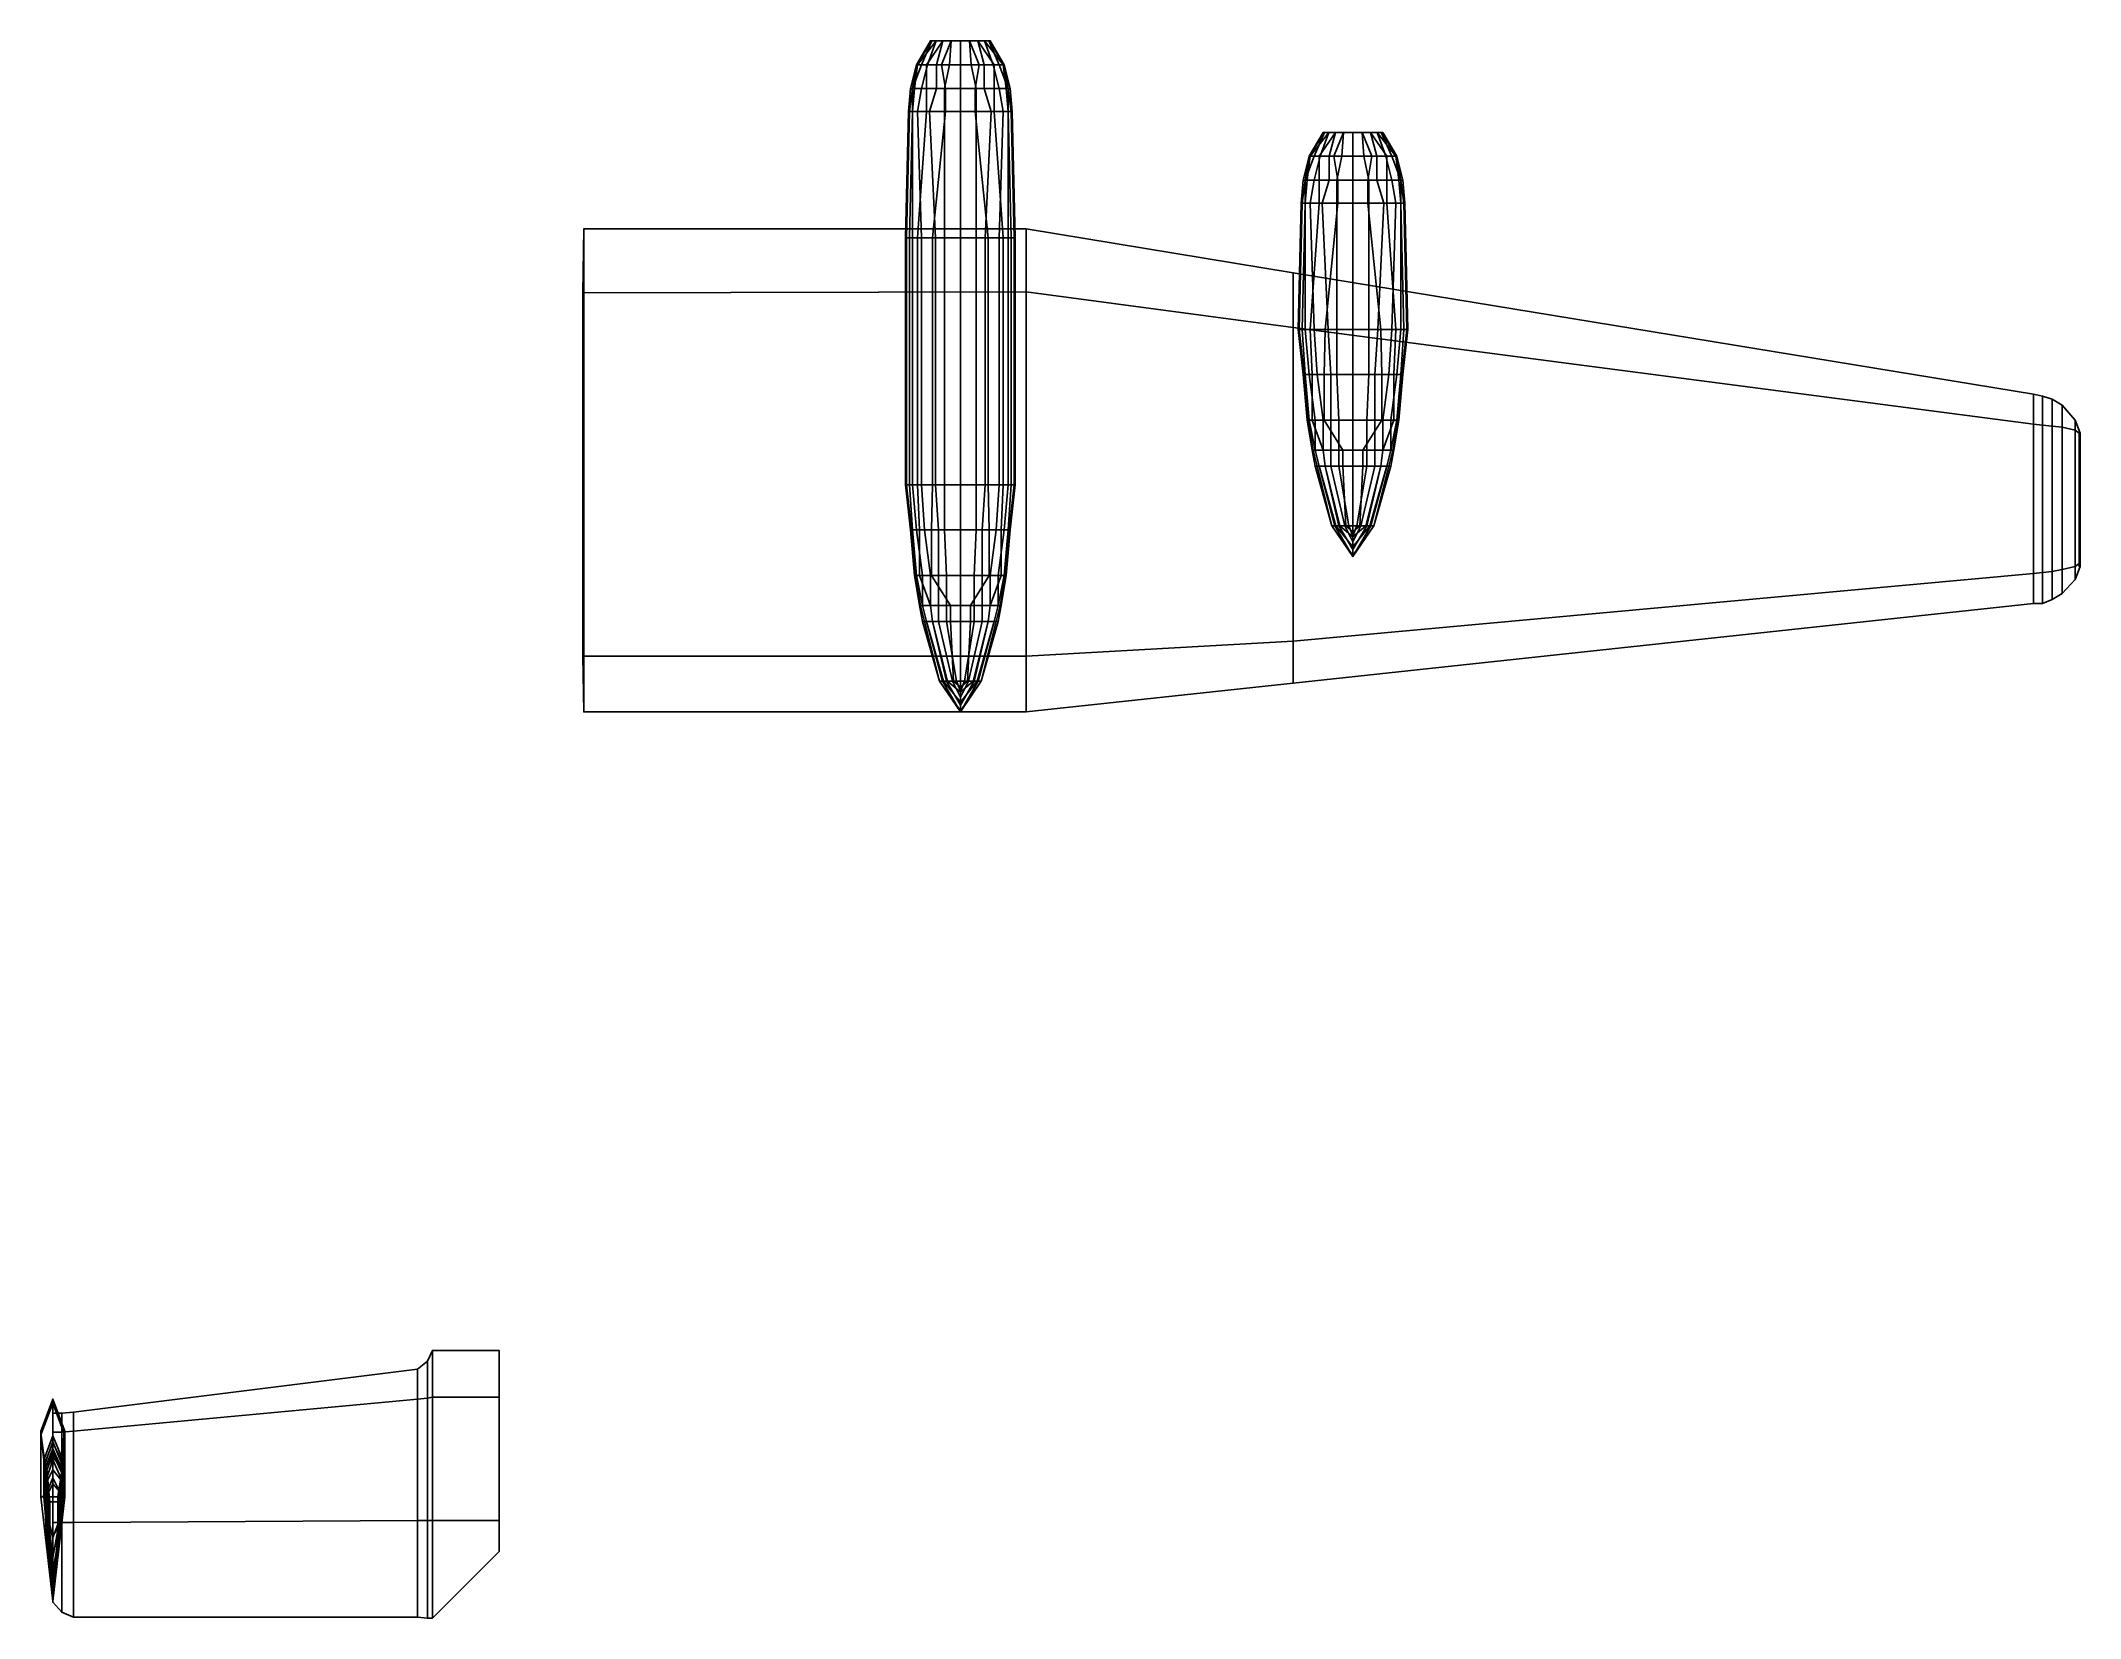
# Model space of a CAD drawing. Extents: x -4.6 to 15.9, y -9.4 to 6.4.
import ezdxf

# ---------------------------------------------------------------- set-up
doc = ezdxf.new("R2010")
doc.units = 0
doc.layers.add('WING1', color=5, linetype='CONTINUOUS')

msp = doc.modelspace()

# ---------------------------------------------------------------- linework, layer by layer
at = {"layer": 'WING1'}
for points in [[(4.345, 6.41, -0.093), (4.387, 6.41, -0.176), (4.2, 6.17, -0.13), (4.19, 6.17, -0.09)], [(4.33, 6.41), (4.345, 6.41, -0.093), (4.19, 6.17, -0.09), (4.19, 6.17, 0.06)], [(4.345, 6.41, 0.093), (4.33, 6.41), (4.19, 6.17, 0.06), (4.24, 6.17, 0.19)], [(4.387, 6.41, -0.176), (4.454, 6.41, -0.243), (4.29, 6.17, -0.27), (4.2, 6.17, -0.13)], [(4.387, 6.41, 0.176), (4.345, 6.41, 0.093), (4.24, 6.17, 0.19), (4.3, 6.17, 0.28)], [(4.454, 6.41, -0.243), (4.537, 6.41, -0.285), (4.44, 6.17, -0.37), (4.29, 6.17, -0.27)], [(4.454, 6.41, 0.243), (4.387, 6.41, 0.176), (4.3, 6.17, 0.28), (4.39, 6.17, 0.34)], [(4.537, 6.41, 0.285), (4.454, 6.41, 0.243), (4.39, 6.17, 0.34), (4.52, 6.17, 0.38)], [(4.537, 6.41, -0.285), (4.63, 6.41, -0.3), (4.63, 6.17, -0.39), (4.44, 6.17, -0.37)], [(4.63, 6.41, 0.3), (4.537, 6.41, 0.285), (4.52, 6.17, 0.38), (4.63, 6.17, 0.39)], [(4.63, 6.41, -0.3), (4.723, 6.41, -0.285), (4.82, 6.17, -0.37), (4.63, 6.17, -0.39)], [(4.723, 6.41, 0.285), (4.63, 6.41, 0.3), (4.63, 6.17, 0.39), (4.74, 6.17, 0.38)], [(4.806, 6.41, 0.243), (4.723, 6.41, 0.285), (4.74, 6.17, 0.38), (4.87, 6.17, 0.34)], [(4.723, 6.41, -0.285), (4.806, 6.41, -0.243), (4.97, 6.17, -0.27), (4.82, 6.17, -0.37)], [(4.806, 6.41, -0.243), (4.873, 6.41, -0.176), (5.06, 6.17, -0.13), (4.97, 6.17, -0.27)], [(4.873, 6.41, 0.176), (4.806, 6.41, 0.243), (4.87, 6.17, 0.34), (4.96, 6.17, 0.28)], [(4.873, 6.41, -0.176), (4.915, 6.41, -0.093), (5.07, 6.17, -0.09), (5.06, 6.17, -0.13)], [(4.915, 6.41, 0.093), (4.873, 6.41, 0.176), (4.96, 6.17, 0.28), (5.02, 6.17, 0.19)], [(4.915, 6.41, -0.093), (4.93, 6.41), (5.07, 6.17, 0.06), (5.07, 6.17, -0.09)], [(4.93, 6.41), (4.915, 6.41, 0.093), (5.02, 6.17, 0.19), (5.07, 6.17, 0.06)], [(4.13, 5.93, -0.56), (4.15, 5.93, 0.06), (4.19, 6.17, 0.06), (4.19, 6.17, -0.09)], [(4.17, 5.93, -0.69), (4.13, 5.93, -0.56), (4.19, 6.17, -0.09), (4.2, 6.17, -0.13)], [(4.15, 5.93, 0.1), (4.24, 5.93, 0.28), (4.3, 6.17, 0.28), (4.24, 6.17, 0.19)], [(4.15, 5.93, 0.06), (4.15, 5.93, 0.1), (4.24, 6.17, 0.19), (4.19, 6.17, 0.06)], [(4.29, 5.93, -0.81), (4.17, 5.93, -0.69), (4.2, 6.17, -0.13), (4.29, 6.17, -0.27)], [(4.24, 5.93, 0.28), (4.39, 5.93, 0.39), (4.39, 6.17, 0.34), (4.3, 6.17, 0.28)], [(4.29, 6.17, -0.27), (4.44, 6.17, -0.37), (4.48, 5.93, -0.88), (4.29, 5.93, -0.81)], [(4.39, 5.93, 0.39), (4.47, 5.93, 0.43), (4.52, 6.17, 0.38), (4.39, 6.17, 0.34)], [(4.44, 6.17, -0.37), (4.63, 6.17, -0.39), (4.63, 5.93, -0.95), (4.48, 5.93, -0.88)], [(4.47, 5.93, 0.43), (4.63, 5.93, 0.43), (4.63, 6.17, 0.39), (4.52, 6.17, 0.38)], [(4.78, 5.93, -0.88), (4.63, 5.93, -0.95), (4.63, 6.17, -0.39), (4.82, 6.17, -0.37)], [(4.74, 6.17, 0.38), (4.63, 6.17, 0.39), (4.63, 5.93, 0.43), (4.79, 5.93, 0.43)], [(4.87, 6.17, 0.34), (4.74, 6.17, 0.38), (4.79, 5.93, 0.43), (4.87, 5.93, 0.39)], [(4.97, 5.93, -0.81), (4.78, 5.93, -0.88), (4.82, 6.17, -0.37), (4.97, 6.17, -0.27)], [(4.96, 6.17, 0.28), (4.87, 6.17, 0.34), (4.87, 5.93, 0.39), (5.02, 5.93, 0.28)], [(5.02, 6.17, 0.19), (4.96, 6.17, 0.28), (5.02, 5.93, 0.28), (5.11, 5.93, 0.1)], [(4.97, 6.17, -0.27), (5.06, 6.17, -0.13), (5.09, 5.93, -0.69), (4.97, 5.93, -0.81)], [(5.07, 6.17, 0.06), (5.02, 6.17, 0.19), (5.11, 5.93, 0.1), (5.11, 5.93, 0.06)], [(5.06, 6.17, -0.13), (5.07, 6.17, -0.09), (5.13, 5.93, -0.56), (5.09, 5.93, -0.69)], [(5.07, 6.17, -0.09), (5.07, 6.17, 0.06), (5.11, 5.93, 0.06), (5.13, 5.93, -0.56)], [(4.11, 5.7, -0.58), (4.12, 5.7, 0.04), (4.15, 5.93, 0.06), (4.13, 5.93, -0.56)], [(4.15, 5.7, -0.71), (4.11, 5.7, -0.58), (4.13, 5.93, -0.56), (4.17, 5.93, -0.69)], [(4.12, 5.7, 0.04), (4.15, 5.7, 0.12), (4.15, 5.93, 0.1), (4.15, 5.93, 0.06)], [(4.29, 5.7, -0.9), (4.15, 5.7, -0.71), (4.17, 5.93, -0.69), (4.29, 5.93, -0.81)], [(4.15, 5.7, 0.12), (4.2, 5.7, 0.26), (4.24, 5.93, 0.28), (4.15, 5.93, 0.1)], [(4.2, 5.7, 0.26), (4.32, 5.7, 0.37), (4.39, 5.93, 0.39), (4.24, 5.93, 0.28)], [(4.29, 5.93, -0.81), (4.48, 5.93, -0.88), (4.48, 5.7, -0.96), (4.29, 5.7, -0.9)], [(4.32, 5.7, 0.37), (4.47, 5.7, 0.45), (4.47, 5.93, 0.43), (4.39, 5.93, 0.39)], [(4.47, 5.7, 0.45), (4.63, 5.7, 0.47), (4.63, 5.93, 0.43), (4.47, 5.93, 0.43)], [(4.48, 5.93, -0.88), (4.63, 5.93, -0.95), (4.63, 5.7, -1.03), (4.48, 5.7, -0.96)], [(4.78, 5.7, -0.96), (4.63, 5.7, -1.03), (4.63, 5.93, -0.95), (4.78, 5.93, -0.88)], [(4.79, 5.93, 0.43), (4.63, 5.93, 0.43), (4.63, 5.7, 0.47), (4.79, 5.7, 0.45)], [(4.97, 5.7, -0.9), (4.78, 5.7, -0.96), (4.78, 5.93, -0.88), (4.97, 5.93, -0.81)], [(4.87, 5.93, 0.39), (4.79, 5.93, 0.43), (4.79, 5.7, 0.45), (4.94, 5.7, 0.37)], [(5.02, 5.93, 0.28), (4.87, 5.93, 0.39), (4.94, 5.7, 0.37), (5.06, 5.7, 0.26)], [(4.97, 5.93, -0.81), (5.09, 5.93, -0.69), (5.11, 5.7, -0.71), (4.97, 5.7, -0.9)], [(5.11, 5.93, 0.1), (5.02, 5.93, 0.28), (5.06, 5.7, 0.26), (5.11, 5.7, 0.12)], [(5.09, 5.93, -0.69), (5.13, 5.93, -0.56), (5.15, 5.7, -0.58), (5.11, 5.7, -0.71)], [(5.13, 5.93, -0.56), (5.11, 5.93, 0.06), (5.14, 5.7, 0.04), (5.15, 5.7, -0.58)], [(5.11, 5.93, 0.06), (5.11, 5.93, 0.1), (5.11, 5.7, 0.12), (5.14, 5.7, 0.04)], [(4.08, 4.43, -0.82), (4.09, 4.43, 0.04), (4.12, 5.7, 0.04), (4.11, 5.7, -0.58)], [(4.12, 4.43, -0.93), (4.08, 4.43, -0.82), (4.11, 5.7, -0.58), (4.15, 5.7, -0.71)], [(4.09, 4.43, 0.04), (4.15, 4.43, 0.23), (4.15, 5.7, 0.12), (4.12, 5.7, 0.04)], [(4.2, 4.43, -1.01), (4.12, 4.43, -0.93), (4.15, 5.7, -0.71), (4.29, 5.7, -0.9)], [(4.15, 4.43, 0.23), (4.24, 4.43, 0.34), (4.2, 5.7, 0.26), (4.15, 5.7, 0.12)], [(4.29, 5.7, -0.9), (4.48, 5.7, -0.96), (4.35, 4.43, -1.07), (4.2, 4.43, -1.01)], [(4.24, 4.43, 0.34), (4.38, 4.43, 0.46), (4.32, 5.7, 0.37), (4.2, 5.7, 0.26)], [(4.38, 4.43, 0.46), (4.47, 4.43, 0.48), (4.47, 5.7, 0.45), (4.32, 5.7, 0.37)], [(4.48, 5.7, -0.96), (4.63, 5.7, -1.03), (4.63, 4.43, -1.08), (4.35, 4.43, -1.07)], [(4.47, 4.43, 0.48), (4.63, 4.43, 0.5), (4.63, 5.7, 0.47), (4.47, 5.7, 0.45)], [(4.91, 4.43, -1.07), (4.63, 4.43, -1.08), (4.63, 5.7, -1.03), (4.78, 5.7, -0.96)], [(4.79, 5.7, 0.45), (4.63, 5.7, 0.47), (4.63, 4.43, 0.5), (4.79, 4.43, 0.48)], [(5.06, 4.43, -1.01), (4.91, 4.43, -1.07), (4.78, 5.7, -0.96), (4.97, 5.7, -0.9)], [(4.94, 5.7, 0.37), (4.79, 5.7, 0.45), (4.79, 4.43, 0.48), (4.88, 4.43, 0.46)], [(5.06, 5.7, 0.26), (4.94, 5.7, 0.37), (4.88, 4.43, 0.46), (5.02, 4.43, 0.34)], [(4.97, 5.7, -0.9), (5.11, 5.7, -0.71), (5.14, 4.43, -0.93), (5.06, 4.43, -1.01)], [(5.11, 5.7, 0.12), (5.06, 5.7, 0.26), (5.02, 4.43, 0.34), (5.11, 4.43, 0.23)], [(5.11, 5.7, -0.71), (5.15, 5.7, -0.58), (5.18, 4.43, -0.82), (5.14, 4.43, -0.93)], [(5.14, 5.7, 0.04), (5.11, 5.7, 0.12), (5.11, 4.43, 0.23), (5.17, 4.43, 0.04)], [(5.15, 5.7, -0.58), (5.14, 5.7, 0.04), (5.17, 4.43, 0.04), (5.18, 4.43, -0.82)], [(8.285, 5.49, 0.243), (8.27, 5.49, 0.15), (8.13, 5.25, 0.21), (8.18, 5.25, 0.34)], [(8.27, 5.49, 0.15), (8.285, 5.49, 0.057), (8.13, 5.25, 0.06), (8.13, 5.25, 0.21)], [(8.285, 5.49, 0.057), (8.327, 5.49, -0.026), (8.14, 5.25, 0.02), (8.13, 5.25, 0.06)], [(8.327, 5.49, -0.026), (8.394, 5.49, -0.093), (8.23, 5.25, -0.12), (8.14, 5.25, 0.02)], [(8.327, 5.49, 0.326), (8.285, 5.49, 0.243), (8.18, 5.25, 0.34), (8.24, 5.25, 0.43)], [(8.394, 5.49, -0.093), (8.477, 5.49, -0.135), (8.38, 5.25, -0.22), (8.23, 5.25, -0.12)], [(8.394, 5.49, 0.393), (8.327, 5.49, 0.326), (8.24, 5.25, 0.43), (8.33, 5.25, 0.49)], [(8.477, 5.49, 0.435), (8.394, 5.49, 0.393), (8.33, 5.25, 0.49), (8.46, 5.25, 0.53)], [(8.477, 5.49, -0.135), (8.57, 5.49, -0.15), (8.57, 5.25, -0.24), (8.38, 5.25, -0.22)], [(8.57, 5.49, 0.45), (8.477, 5.49, 0.435), (8.46, 5.25, 0.53), (8.57, 5.25, 0.54)], [(8.663, 5.49, 0.435), (8.57, 5.49, 0.45), (8.57, 5.25, 0.54), (8.68, 5.25, 0.53)], [(8.57, 5.49, -0.15), (8.663, 5.49, -0.135), (8.76, 5.25, -0.22), (8.57, 5.25, -0.24)], [(8.746, 5.49, 0.393), (8.663, 5.49, 0.435), (8.68, 5.25, 0.53), (8.81, 5.25, 0.49)], [(8.663, 5.49, -0.135), (8.746, 5.49, -0.093), (8.91, 5.25, -0.12), (8.76, 5.25, -0.22)], [(8.813, 5.49, 0.326), (8.746, 5.49, 0.393), (8.81, 5.25, 0.49), (8.9, 5.25, 0.43)], [(8.746, 5.49, -0.093), (8.813, 5.49, -0.026), (9, 5.25, 0.02), (8.91, 5.25, -0.12)], [(8.855, 5.49, 0.243), (8.813, 5.49, 0.326), (8.9, 5.25, 0.43), (8.96, 5.25, 0.34)], [(8.813, 5.49, -0.026), (8.855, 5.49, 0.057), (9.01, 5.25, 0.06), (9, 5.25, 0.02)], [(8.87, 5.49, 0.15), (8.855, 5.49, 0.243), (8.96, 5.25, 0.34), (9.01, 5.25, 0.21)], [(8.855, 5.49, 0.057), (8.87, 5.49, 0.15), (9.01, 5.25, 0.21), (9.01, 5.25, 0.06)], [(8.11, 5.01, -0.54), (8.07, 5.01, -0.41), (8.13, 5.25, 0.06), (8.14, 5.25, 0.02)], [(8.07, 5.01, -0.41), (8.09, 5.01, 0.21), (8.13, 5.25, 0.21), (8.13, 5.25, 0.06)], [(8.09, 5.01, 0.21), (8.09, 5.01, 0.25), (8.18, 5.25, 0.34), (8.13, 5.25, 0.21)], [(8.09, 5.01, 0.25), (8.18, 5.01, 0.43), (8.24, 5.25, 0.43), (8.18, 5.25, 0.34)], [(8.23, 5.01, -0.66), (8.11, 5.01, -0.54), (8.14, 5.25, 0.02), (8.23, 5.25, -0.12)], [(8.18, 5.01, 0.43), (8.33, 5.01, 0.54), (8.33, 5.25, 0.49), (8.24, 5.25, 0.43)], [(8.23, 5.25, -0.12), (8.38, 5.25, -0.22), (8.42, 5.01, -0.73), (8.23, 5.01, -0.66)], [(8.33, 5.01, 0.54), (8.41, 5.01, 0.58), (8.46, 5.25, 0.53), (8.33, 5.25, 0.49)], [(8.38, 5.25, -0.22), (8.57, 5.25, -0.24), (8.57, 5.01, -0.8), (8.42, 5.01, -0.73)], [(8.41, 5.01, 0.58), (8.57, 5.01, 0.58), (8.57, 5.25, 0.54), (8.46, 5.25, 0.53)], [(8.68, 5.25, 0.53), (8.57, 5.25, 0.54), (8.57, 5.01, 0.58), (8.73, 5.01, 0.58)], [(8.72, 5.01, -0.73), (8.57, 5.01, -0.8), (8.57, 5.25, -0.24), (8.76, 5.25, -0.22)], [(8.81, 5.25, 0.49), (8.68, 5.25, 0.53), (8.73, 5.01, 0.58), (8.81, 5.01, 0.54)], [(8.91, 5.01, -0.66), (8.72, 5.01, -0.73), (8.76, 5.25, -0.22), (8.91, 5.25, -0.12)], [(8.9, 5.25, 0.43), (8.81, 5.25, 0.49), (8.81, 5.01, 0.54), (8.96, 5.01, 0.43)], [(8.96, 5.25, 0.34), (8.9, 5.25, 0.43), (8.96, 5.01, 0.43), (9.05, 5.01, 0.25)], [(8.91, 5.25, -0.12), (9, 5.25, 0.02), (9.03, 5.01, -0.54), (8.91, 5.01, -0.66)], [(9.01, 5.25, 0.21), (8.96, 5.25, 0.34), (9.05, 5.01, 0.25), (9.05, 5.01, 0.21)], [(9, 5.25, 0.02), (9.01, 5.25, 0.06), (9.07, 5.01, -0.41), (9.03, 5.01, -0.54)], [(9.01, 5.25, 0.06), (9.01, 5.25, 0.21), (9.05, 5.01, 0.21), (9.07, 5.01, -0.41)], [(8.05, 4.78, -0.43), (8.06, 4.78, 0.19), (8.09, 5.01, 0.21), (8.07, 5.01, -0.41)], [(8.09, 4.78, -0.56), (8.05, 4.78, -0.43), (8.07, 5.01, -0.41), (8.11, 5.01, -0.54)], [(8.06, 4.78, 0.19), (8.09, 4.78, 0.27), (8.09, 5.01, 0.25), (8.09, 5.01, 0.21)], [(8.23, 4.78, -0.75), (8.09, 4.78, -0.56), (8.11, 5.01, -0.54), (8.23, 5.01, -0.66)], [(8.09, 4.78, 0.27), (8.14, 4.78, 0.41), (8.18, 5.01, 0.43), (8.09, 5.01, 0.25)], [(8.14, 4.78, 0.41), (8.26, 4.78, 0.52), (8.33, 5.01, 0.54), (8.18, 5.01, 0.43)], [(8.23, 5.01, -0.66), (8.42, 5.01, -0.73), (8.42, 4.78, -0.81), (8.23, 4.78, -0.75)], [(8.26, 4.78, 0.52), (8.41, 4.78, 0.6), (8.41, 5.01, 0.58), (8.33, 5.01, 0.54)], [(8.41, 4.78, 0.6), (8.57, 4.78, 0.62), (8.57, 5.01, 0.58), (8.41, 5.01, 0.58)], [(8.42, 5.01, -0.73), (8.57, 5.01, -0.8), (8.57, 4.78, -0.88), (8.42, 4.78, -0.81)], [(8.72, 4.78, -0.81), (8.57, 4.78, -0.88), (8.57, 5.01, -0.8), (8.72, 5.01, -0.73)], [(8.73, 5.01, 0.58), (8.57, 5.01, 0.58), (8.57, 4.78, 0.62), (8.73, 4.78, 0.6)], [(8.91, 4.78, -0.75), (8.72, 4.78, -0.81), (8.72, 5.01, -0.73), (8.91, 5.01, -0.66)], [(8.81, 5.01, 0.54), (8.73, 5.01, 0.58), (8.73, 4.78, 0.6), (8.88, 4.78, 0.52)], [(8.96, 5.01, 0.43), (8.81, 5.01, 0.54), (8.88, 4.78, 0.52), (9, 4.78, 0.41)], [(8.91, 5.01, -0.66), (9.03, 5.01, -0.54), (9.05, 4.78, -0.56), (8.91, 4.78, -0.75)], [(9.05, 5.01, 0.25), (8.96, 5.01, 0.43), (9, 4.78, 0.41), (9.05, 4.78, 0.27)], [(9.03, 5.01, -0.54), (9.07, 5.01, -0.41), (9.09, 4.78, -0.43), (9.05, 4.78, -0.56)], [(9.07, 5.01, -0.41), (9.05, 5.01, 0.21), (9.08, 4.78, 0.19), (9.09, 4.78, -0.43)], [(9.05, 5.01, 0.21), (9.05, 5.01, 0.25), (9.05, 4.78, 0.27), (9.08, 4.78, 0.19)], [(8.02, 3.51, -0.67), (8.03, 3.51, 0.19), (8.06, 4.78, 0.19), (8.05, 4.78, -0.43)], [(8.06, 3.51, -0.78), (8.02, 3.51, -0.67), (8.05, 4.78, -0.43), (8.09, 4.78, -0.56)], [(8.03, 3.51, 0.19), (8.09, 3.51, 0.38), (8.09, 4.78, 0.27), (8.06, 4.78, 0.19)], [(8.14, 3.51, -0.86), (8.06, 3.51, -0.78), (8.09, 4.78, -0.56), (8.23, 4.78, -0.75)], [(8.09, 3.51, 0.38), (8.18, 3.51, 0.49), (8.14, 4.78, 0.41), (8.09, 4.78, 0.27)], [(8.23, 4.78, -0.75), (8.42, 4.78, -0.81), (8.29, 3.51, -0.92), (8.14, 3.51, -0.86)], [(8.18, 3.51, 0.49), (8.32, 3.51, 0.61), (8.26, 4.78, 0.52), (8.14, 4.78, 0.41)], [(8.32, 3.51, 0.61), (8.41, 3.51, 0.63), (8.41, 4.78, 0.6), (8.26, 4.78, 0.52)], [(8.42, 4.78, -0.81), (8.57, 4.78, -0.88), (8.57, 3.51, -0.93), (8.29, 3.51, -0.92)], [(8.41, 3.51, 0.63), (8.57, 3.51, 0.65), (8.57, 4.78, 0.62), (8.41, 4.78, 0.6)], [(8.85, 3.51, -0.92), (8.57, 3.51, -0.93), (8.57, 4.78, -0.88), (8.72, 4.78, -0.81)], [(8.73, 4.78, 0.6), (8.57, 4.78, 0.62), (8.57, 3.51, 0.65), (8.73, 3.51, 0.63)], [(9, 3.51, -0.86), (8.85, 3.51, -0.92), (8.72, 4.78, -0.81), (8.91, 4.78, -0.75)], [(8.88, 4.78, 0.52), (8.73, 4.78, 0.6), (8.73, 3.51, 0.63), (8.82, 3.51, 0.61)], [(9, 4.78, 0.41), (8.88, 4.78, 0.52), (8.82, 3.51, 0.61), (8.96, 3.51, 0.49)], [(8.91, 4.78, -0.75), (9.05, 4.78, -0.56), (9.08, 3.51, -0.78), (9, 3.51, -0.86)], [(9.05, 4.78, 0.27), (9, 4.78, 0.41), (8.96, 3.51, 0.49), (9.05, 3.51, 0.38)], [(9.05, 4.78, -0.56), (9.09, 4.78, -0.43), (9.12, 3.51, -0.67), (9.08, 3.51, -0.78)], [(9.08, 4.78, 0.19), (9.05, 4.78, 0.27), (9.05, 3.51, 0.38), (9.11, 3.51, 0.19)], [(9.09, 4.78, -0.43), (9.08, 4.78, 0.19), (9.11, 3.51, 0.19), (9.12, 3.51, -0.67)], [(5.29, 3.89, -0.57), (0.84, 3.88, -0.57), (0.85, 4.52, -0.07), (5.29, 4.52, -0.07)], [(5.29, 4.52, -0.07), (0.85, 4.52, -0.07), (0.85, 3.88, 0.47), (5.29, 3.89, 0.47)], [(7.97, 4.08, 0.18), (5.29, 4.52, -0.07), (5.29, 3.89, 0.47), (7.97, 3.53, 0.61)], [(7.97, 3.53, -0.21), (5.29, 3.89, -0.57), (5.29, 4.52, -0.07), (7.97, 4.08, 0.18)], [(4.08, 1.95, -0.82), (4.09, 1.95, 0.04), (4.09, 4.43, 0.04), (4.08, 4.43, -0.82)], [(4.12, 1.95, -0.93), (4.08, 1.95, -0.82), (4.08, 4.43, -0.82), (4.12, 4.43, -0.93)], [(4.09, 1.95, 0.04), (4.15, 1.95, 0.23), (4.15, 4.43, 0.23), (4.09, 4.43, 0.04)], [(4.2, 1.95, -1.01), (4.12, 1.95, -0.93), (4.12, 4.43, -0.93), (4.2, 4.43, -1.01)], [(4.15, 1.95, 0.23), (4.24, 1.95, 0.34), (4.24, 4.43, 0.34), (4.15, 4.43, 0.23)], [(4.35, 1.95, -1.07), (4.2, 1.95, -1.01), (4.2, 4.43, -1.01), (4.35, 4.43, -1.07)], [(4.24, 1.95, 0.34), (4.38, 1.95, 0.46), (4.38, 4.43, 0.46), (4.24, 4.43, 0.34)], [(4.63, 1.95, -1.08), (4.35, 1.95, -1.07), (4.35, 4.43, -1.07), (4.63, 4.43, -1.08)], [(4.38, 1.95, 0.46), (4.47, 1.95, 0.48), (4.47, 4.43, 0.48), (4.38, 4.43, 0.46)], [(4.47, 1.95, 0.48), (4.63, 1.95, 0.5), (4.63, 4.43, 0.5), (4.47, 4.43, 0.48)], [(4.63, 1.95, 0.5), (4.79, 1.95, 0.48), (4.79, 4.43, 0.48), (4.63, 4.43, 0.5)], [(4.91, 1.95, -1.07), (4.63, 1.95, -1.08), (4.63, 4.43, -1.08), (4.91, 4.43, -1.07)], [(4.79, 1.95, 0.48), (4.88, 1.95, 0.46), (4.88, 4.43, 0.46), (4.79, 4.43, 0.48)], [(4.88, 1.95, 0.46), (5.02, 1.95, 0.34), (5.02, 4.43, 0.34), (4.88, 4.43, 0.46)], [(5.06, 1.95, -1.01), (4.91, 1.95, -1.07), (4.91, 4.43, -1.07), (5.06, 4.43, -1.01)], [(5.02, 1.95, 0.34), (5.11, 1.95, 0.23), (5.11, 4.43, 0.23), (5.02, 4.43, 0.34)], [(5.14, 1.95, -0.93), (5.06, 1.95, -1.01), (5.06, 4.43, -1.01), (5.14, 4.43, -0.93)], [(5.11, 1.95, 0.23), (5.17, 1.95, 0.04), (5.17, 4.43, 0.04), (5.11, 4.43, 0.23)], [(5.18, 1.95, -0.82), (5.14, 1.95, -0.93), (5.14, 4.43, -0.93), (5.18, 4.43, -0.82)], [(5.17, 1.95, 0.04), (5.18, 1.95, -0.82), (5.18, 4.43, -0.82), (5.17, 4.43, 0.04)], [(0.84, 0.23, -0.57), (0.84, 3.88, -0.57), (5.29, 3.89, -0.57), (5.29, 0.23, -0.57)], [(5.29, 3.89, 0.47), (0.85, 3.88, 0.47), (0.85, 0.23, 0.47), (5.29, 0.23, 0.47)], [(7.97, 3.53, 0.61), (5.29, 3.89, 0.47), (5.29, 0.23, 0.47), (7.97, 0.38, 0.61)], [(5.29, 0.23, -0.57), (5.29, 3.89, -0.57), (7.97, 3.53, -0.21), (7.97, 0.38, -0.21)], [(15.4, 2.86, 0.9), (7.97, 4.08, 0.18), (7.97, 3.53, 0.61), (15.4, 2.56, 1.01)], [(15.4, 2.56, 0.79), (7.97, 3.53, -0.21), (7.97, 4.08, 0.18), (15.4, 2.86, 0.9)], [(15.4, 2.56, 1.01), (7.97, 3.53, 0.61), (7.97, 0.38, 0.61), (15.4, 1.06, 1.01)], [(7.97, 0.38, -0.21), (7.97, 3.53, -0.21), (15.4, 2.56, 0.79), (15.4, 1.06, 0.79)], [(8.07, 3.06, -0.67), (8.08, 3.06, 0.19), (8.03, 3.51, 0.19), (8.02, 3.51, -0.67)], [(8.09, 3.06, -0.75), (8.07, 3.06, -0.67), (8.02, 3.51, -0.67), (8.06, 3.51, -0.78)], [(8.08, 3.06, 0.19), (8.13, 3.06, 0.38), (8.09, 3.51, 0.38), (8.03, 3.51, 0.19)], [(8.16, 3.06, -0.84), (8.09, 3.06, -0.75), (8.06, 3.51, -0.78), (8.14, 3.51, -0.86)], [(8.13, 3.06, 0.38), (8.21, 3.06, 0.49), (8.18, 3.51, 0.49), (8.09, 3.51, 0.38)], [(8.14, 3.51, -0.86), (8.29, 3.51, -0.92), (8.28, 3.06, -0.92), (8.16, 3.06, -0.84)], [(8.21, 3.06, 0.49), (8.35, 3.06, 0.61), (8.32, 3.51, 0.61), (8.18, 3.51, 0.49)], [(8.29, 3.51, -0.92), (8.57, 3.51, -0.93), (8.57, 3.06, -0.97), (8.28, 3.06, -0.92)], [(8.35, 3.06, 0.61), (8.41, 3.06, 0.65), (8.41, 3.51, 0.63), (8.32, 3.51, 0.61)], [(8.41, 3.06, 0.65), (8.57, 3.06, 0.67), (8.57, 3.51, 0.65), (8.41, 3.51, 0.63)], [(8.86, 3.06, -0.92), (8.57, 3.06, -0.97), (8.57, 3.51, -0.93), (8.85, 3.51, -0.92)], [(8.73, 3.51, 0.63), (8.57, 3.51, 0.65), (8.57, 3.06, 0.67), (8.73, 3.06, 0.65)], [(8.82, 3.51, 0.61), (8.73, 3.51, 0.63), (8.73, 3.06, 0.65), (8.79, 3.06, 0.61)], [(8.96, 3.51, 0.49), (8.82, 3.51, 0.61), (8.79, 3.06, 0.61), (8.93, 3.06, 0.49)], [(8.98, 3.06, -0.84), (8.86, 3.06, -0.92), (8.85, 3.51, -0.92), (9, 3.51, -0.86)], [(9.05, 3.51, 0.38), (8.96, 3.51, 0.49), (8.93, 3.06, 0.49), (9.01, 3.06, 0.38)], [(9, 3.51, -0.86), (9.08, 3.51, -0.78), (9.05, 3.06, -0.75), (8.98, 3.06, -0.84)], [(9.11, 3.51, 0.19), (9.05, 3.51, 0.38), (9.01, 3.06, 0.38), (9.06, 3.06, 0.19)], [(9.08, 3.51, -0.78), (9.12, 3.51, -0.67), (9.07, 3.06, -0.67), (9.05, 3.06, -0.75)], [(9.12, 3.51, -0.67), (9.11, 3.51, 0.19), (9.06, 3.06, 0.19), (9.07, 3.06, -0.67)], [(8.11, 2.6, -0.65), (8.12, 2.6, 0.19), (8.08, 3.06, 0.19), (8.07, 3.06, -0.67)], [(8.13, 2.6, -0.7), (8.11, 2.6, -0.65), (8.07, 3.06, -0.67), (8.09, 3.06, -0.75)], [(8.12, 2.6, 0.19), (8.19, 2.6, 0.38), (8.13, 3.06, 0.38), (8.08, 3.06, 0.19)], [(8.16, 2.6, -0.77), (8.13, 2.6, -0.7), (8.09, 3.06, -0.75), (8.16, 3.06, -0.84)], [(8.19, 2.6, 0.38), (8.27, 2.6, 0.49), (8.21, 3.06, 0.49), (8.13, 3.06, 0.38)], [(8.16, 3.06, -0.84), (8.28, 3.06, -0.92), (8.28, 2.6, -0.89), (8.16, 2.6, -0.77)], [(8.27, 2.6, 0.49), (8.35, 2.6, 0.56), (8.35, 3.06, 0.61), (8.21, 3.06, 0.49)], [(8.28, 3.06, -0.92), (8.57, 3.06, -0.97), (8.57, 2.6, -0.94), (8.28, 2.6, -0.89)], [(8.35, 2.6, 0.56), (8.43, 2.6, 0.61), (8.41, 3.06, 0.65), (8.35, 3.06, 0.61)], [(8.43, 2.6, 0.61), (8.57, 2.6, 0.63), (8.57, 3.06, 0.67), (8.41, 3.06, 0.65)], [(8.86, 2.6, -0.89), (8.57, 2.6, -0.94), (8.57, 3.06, -0.97), (8.86, 3.06, -0.92)], [(8.73, 3.06, 0.65), (8.57, 3.06, 0.67), (8.57, 2.6, 0.63), (8.71, 2.6, 0.61)], [(8.79, 3.06, 0.61), (8.73, 3.06, 0.65), (8.71, 2.6, 0.61), (8.79, 2.6, 0.56)], [(8.93, 3.06, 0.49), (8.79, 3.06, 0.61), (8.79, 2.6, 0.56), (8.87, 2.6, 0.49)], [(8.98, 2.6, -0.77), (8.86, 2.6, -0.89), (8.86, 3.06, -0.92), (8.98, 3.06, -0.84)], [(9.01, 3.06, 0.38), (8.93, 3.06, 0.49), (8.87, 2.6, 0.49), (8.95, 2.6, 0.38)], [(9.06, 3.06, 0.19), (9.01, 3.06, 0.38), (8.95, 2.6, 0.38), (9.02, 2.6, 0.19)], [(8.98, 3.06, -0.84), (9.05, 3.06, -0.75), (9.01, 2.6, -0.7), (8.98, 2.6, -0.77)], [(9.05, 3.06, -0.75), (9.07, 3.06, -0.67), (9.03, 2.6, -0.65), (9.01, 2.6, -0.7)], [(9.07, 3.06, -0.67), (9.06, 3.06, 0.19), (9.02, 2.6, 0.19), (9.03, 2.6, -0.65)], [(15.49, 2.84, 0.91), (15.4, 2.86, 0.9), (15.4, 2.56, 1.01), (15.49, 2.55, 1.01)], [(15.49, 2.55, 0.81), (15.4, 2.56, 0.79), (15.4, 2.86, 0.9), (15.49, 2.84, 0.91)], [(15.59, 2.81, 0.92), (15.49, 2.84, 0.91), (15.49, 2.55, 1.01), (15.59, 2.54, 1.01)], [(15.59, 2.54, 0.83), (15.49, 2.55, 0.81), (15.49, 2.84, 0.91), (15.59, 2.81, 0.92)], [(15.69, 2.75, 0.93), (15.59, 2.81, 0.92), (15.59, 2.54, 1.01), (15.69, 2.53, 1)], [(15.69, 2.53, 0.86), (15.59, 2.54, 0.83), (15.59, 2.81, 0.92), (15.69, 2.75, 0.93)], [(15.82, 2.6, 0.94), (15.69, 2.75, 0.93), (15.69, 2.53, 1), (15.82, 2.5, 0.98)], [(15.82, 2.5, 0.91), (15.69, 2.53, 0.86), (15.69, 2.75, 0.93), (15.82, 2.6, 0.94)], [(8.16, 2.3, -0.65), (8.17, 2.3, 0.19), (8.12, 2.6, 0.19), (8.11, 2.6, -0.65)], [(8.19, 2.3, -0.7), (8.16, 2.3, -0.65), (8.11, 2.6, -0.65), (8.13, 2.6, -0.7)], [(8.17, 2.3, 0.19), (8.19, 2.3, 0.38), (8.19, 2.6, 0.38), (8.12, 2.6, 0.19)], [(8.27, 2.3, -0.81), (8.19, 2.3, -0.7), (8.13, 2.6, -0.7), (8.16, 2.6, -0.77)], [(8.16, 2.6, -0.77), (8.28, 2.6, -0.89), (8.47, 2.3, -0.89), (8.27, 2.3, -0.81)], [(8.19, 2.3, 0.38), (8.27, 2.3, 0.49), (8.27, 2.6, 0.49), (8.19, 2.6, 0.38)], [(8.27, 2.3, 0.49), (8.35, 2.3, 0.56), (8.35, 2.6, 0.56), (8.27, 2.6, 0.49)], [(8.28, 2.6, -0.89), (8.57, 2.6, -0.94), (8.57, 2.3, -0.89), (8.47, 2.3, -0.89)], [(8.35, 2.3, 0.56), (8.43, 2.3, 0.61), (8.43, 2.6, 0.61), (8.35, 2.6, 0.56)], [(8.43, 2.3, 0.61), (8.57, 2.3, 0.63), (8.57, 2.6, 0.63), (8.43, 2.6, 0.61)], [(8.67, 2.3, -0.89), (8.57, 2.3, -0.89), (8.57, 2.6, -0.94), (8.86, 2.6, -0.89)], [(8.71, 2.6, 0.61), (8.57, 2.6, 0.63), (8.57, 2.3, 0.63), (8.71, 2.3, 0.61)], [(8.87, 2.3, -0.81), (8.67, 2.3, -0.89), (8.86, 2.6, -0.89), (8.98, 2.6, -0.77)], [(8.79, 2.6, 0.56), (8.71, 2.6, 0.61), (8.71, 2.3, 0.61), (8.79, 2.3, 0.56)], [(8.87, 2.6, 0.49), (8.79, 2.6, 0.56), (8.79, 2.3, 0.56), (8.87, 2.3, 0.49)], [(8.98, 2.6, -0.77), (9.01, 2.6, -0.7), (8.95, 2.3, -0.7), (8.87, 2.3, -0.81)], [(8.95, 2.6, 0.38), (8.87, 2.6, 0.49), (8.87, 2.3, 0.49), (8.95, 2.3, 0.38)], [(9.01, 2.6, -0.7), (9.03, 2.6, -0.65), (8.98, 2.3, -0.65), (8.95, 2.3, -0.7)], [(9.02, 2.6, 0.19), (8.95, 2.6, 0.38), (8.95, 2.3, 0.38), (8.97, 2.3, 0.19)], [(9.03, 2.6, -0.65), (9.02, 2.6, 0.19), (8.97, 2.3, 0.19), (8.98, 2.3, -0.65)], [(15.49, 2.55, 1.01), (15.4, 2.56, 1.01), (15.4, 1.06, 1.01), (15.49, 1.07, 1.01)], [(15.4, 1.06, 0.79), (15.4, 2.56, 0.79), (15.49, 2.55, 0.81), (15.49, 1.07, 0.81)], [(15.59, 2.54, 1.01), (15.49, 2.55, 1.01), (15.49, 1.07, 1.01), (15.59, 1.08, 1.01)], [(15.49, 1.07, 0.81), (15.49, 2.55, 0.81), (15.59, 2.54, 0.83), (15.59, 1.08, 0.83)], [(15.69, 2.53, 1), (15.59, 2.54, 1.01), (15.59, 1.08, 1.01), (15.69, 1.1, 1)], [(15.59, 1.08, 0.83), (15.59, 2.54, 0.83), (15.69, 2.53, 0.86), (15.69, 1.1, 0.86)], [(15.82, 2.5, 0.98), (15.69, 2.53, 1), (15.69, 1.1, 1), (15.82, 1.13, 0.98)], [(15.69, 1.1, 0.86), (15.69, 2.53, 0.86), (15.82, 2.5, 0.91), (15.82, 1.13, 0.91)], [(15.87, 2.47, 0.94), (15.82, 2.6, 0.94), (15.82, 2.5, 0.98), (15.86, 2.47, 0.96)], [(15.86, 2.47, 0.93), (15.82, 2.5, 0.91), (15.82, 2.6, 0.94), (15.87, 2.47, 0.94)], [(15.86, 2.47, 0.96), (15.82, 2.5, 0.98), (15.82, 1.13, 0.98), (15.86, 1.16, 0.96)], [(15.82, 1.13, 0.91), (15.82, 2.5, 0.91), (15.86, 2.47, 0.93), (15.86, 1.16, 0.93)], [(15.87, 1.13, 0.94), (15.87, 2.47, 0.94), (15.86, 2.47, 0.96), (15.86, 1.13, 0.96)], [(15.86, 1.13, 0.93), (15.86, 2.47, 0.93), (15.87, 2.47, 0.94), (15.87, 1.13, 0.94)], [(8.19, 2.14, -0.58), (8.21, 2.14, 0.19), (8.17, 2.3, 0.19), (8.16, 2.3, -0.65)], [(8.23, 2.14, -0.67), (8.19, 2.14, -0.58), (8.16, 2.3, -0.65), (8.19, 2.3, -0.7)], [(8.21, 2.14, 0.19), (8.23, 2.14, 0.32), (8.19, 2.3, 0.38), (8.17, 2.3, 0.19)], [(8.29, 2.14, -0.75), (8.23, 2.14, -0.67), (8.19, 2.3, -0.7), (8.27, 2.3, -0.81)], [(8.23, 2.14, 0.32), (8.29, 2.14, 0.41), (8.27, 2.3, 0.49), (8.19, 2.3, 0.38)], [(8.27, 2.3, -0.81), (8.47, 2.3, -0.89), (8.47, 2.14, -0.83), (8.29, 2.14, -0.75)], [(8.29, 2.14, 0.41), (8.35, 2.14, 0.47), (8.35, 2.3, 0.56), (8.27, 2.3, 0.49)], [(8.35, 2.14, 0.47), (8.43, 2.14, 0.53), (8.43, 2.3, 0.61), (8.35, 2.3, 0.56)], [(8.43, 2.14, 0.53), (8.57, 2.14, 0.57), (8.57, 2.3, 0.63), (8.43, 2.3, 0.61)], [(8.47, 2.3, -0.89), (8.57, 2.3, -0.89), (8.57, 2.14, -0.84), (8.47, 2.14, -0.83)], [(8.67, 2.14, -0.83), (8.57, 2.14, -0.84), (8.57, 2.3, -0.89), (8.67, 2.3, -0.89)], [(8.71, 2.3, 0.61), (8.57, 2.3, 0.63), (8.57, 2.14, 0.57), (8.71, 2.14, 0.53)], [(8.85, 2.14, -0.75), (8.67, 2.14, -0.83), (8.67, 2.3, -0.89), (8.87, 2.3, -0.81)], [(8.79, 2.3, 0.56), (8.71, 2.3, 0.61), (8.71, 2.14, 0.53), (8.79, 2.14, 0.47)], [(8.87, 2.3, 0.49), (8.79, 2.3, 0.56), (8.79, 2.14, 0.47), (8.85, 2.14, 0.41)], [(8.87, 2.3, -0.81), (8.95, 2.3, -0.7), (8.91, 2.14, -0.67), (8.85, 2.14, -0.75)], [(8.95, 2.3, 0.38), (8.87, 2.3, 0.49), (8.85, 2.14, 0.41), (8.91, 2.14, 0.32)], [(8.95, 2.3, -0.7), (8.98, 2.3, -0.65), (8.95, 2.14, -0.58), (8.91, 2.14, -0.67)], [(8.97, 2.3, 0.19), (8.95, 2.3, 0.38), (8.91, 2.14, 0.32), (8.93, 2.14, 0.19)], [(8.98, 2.3, -0.65), (8.97, 2.3, 0.19), (8.93, 2.14, 0.19), (8.95, 2.14, -0.58)], [(8.36, 1.54, -0.26), (8.36, 1.54, 0.13), (8.21, 2.14, 0.19), (8.19, 2.14, -0.58)], [(8.4, 1.54, -0.34), (8.36, 1.54, -0.26), (8.19, 2.14, -0.58), (8.23, 2.14, -0.67)], [(8.36, 1.54, 0.13), (8.39, 1.54, 0.24), (8.23, 2.14, 0.32), (8.21, 2.14, 0.19)], [(8.44, 1.54, -0.43), (8.4, 1.54, -0.34), (8.23, 2.14, -0.67), (8.29, 2.14, -0.75)], [(8.39, 1.54, 0.24), (8.43, 1.54, 0.31), (8.29, 2.14, 0.41), (8.23, 2.14, 0.32)], [(8.29, 2.14, -0.75), (8.47, 2.14, -0.83), (8.5, 1.54, -0.48), (8.44, 1.54, -0.43)], [(8.43, 1.54, 0.31), (8.49, 1.54, 0.36), (8.35, 2.14, 0.47), (8.29, 2.14, 0.41)], [(8.49, 1.54, 0.36), (8.53, 1.54, 0.38), (8.43, 2.14, 0.53), (8.35, 2.14, 0.47)], [(8.53, 1.54, 0.38), (8.57, 1.54, 0.39), (8.57, 2.14, 0.57), (8.43, 2.14, 0.53)], [(8.47, 2.14, -0.83), (8.57, 2.14, -0.84), (8.57, 1.54, -0.49), (8.5, 1.54, -0.48)], [(8.64, 1.54, -0.48), (8.57, 1.54, -0.49), (8.57, 2.14, -0.84), (8.67, 2.14, -0.83)], [(8.71, 2.14, 0.53), (8.57, 2.14, 0.57), (8.57, 1.54, 0.39), (8.61, 1.54, 0.38)], [(8.79, 2.14, 0.47), (8.71, 2.14, 0.53), (8.61, 1.54, 0.38), (8.65, 1.54, 0.36)], [(8.7, 1.54, -0.43), (8.64, 1.54, -0.48), (8.67, 2.14, -0.83), (8.85, 2.14, -0.75)], [(8.85, 2.14, 0.41), (8.79, 2.14, 0.47), (8.65, 1.54, 0.36), (8.71, 1.54, 0.31)], [(8.85, 2.14, -0.75), (8.91, 2.14, -0.67), (8.74, 1.54, -0.34), (8.7, 1.54, -0.43)], [(8.91, 2.14, 0.32), (8.85, 2.14, 0.41), (8.71, 1.54, 0.31), (8.75, 1.54, 0.24)], [(8.91, 2.14, -0.67), (8.95, 2.14, -0.58), (8.78, 1.54, -0.26), (8.74, 1.54, -0.34)], [(8.93, 2.14, 0.19), (8.91, 2.14, 0.32), (8.75, 1.54, 0.24), (8.78, 1.54, 0.13)], [(8.95, 2.14, -0.58), (8.93, 2.14, 0.19), (8.78, 1.54, 0.13), (8.78, 1.54, -0.26)], [(4.13, 1.5, -0.82), (4.14, 1.5, 0.04), (4.09, 1.95, 0.04), (4.08, 1.95, -0.82)], [(4.15, 1.5, -0.9), (4.13, 1.5, -0.82), (4.08, 1.95, -0.82), (4.12, 1.95, -0.93)], [(4.14, 1.5, 0.04), (4.19, 1.5, 0.23), (4.15, 1.95, 0.23), (4.09, 1.95, 0.04)], [(4.22, 1.5, -0.99), (4.15, 1.5, -0.9), (4.12, 1.95, -0.93), (4.2, 1.95, -1.01)], [(4.19, 1.5, 0.23), (4.27, 1.5, 0.34), (4.24, 1.95, 0.34), (4.15, 1.95, 0.23)], [(4.2, 1.95, -1.01), (4.35, 1.95, -1.07), (4.34, 1.5, -1.07), (4.22, 1.5, -0.99)], [(4.27, 1.5, 0.34), (4.41, 1.5, 0.46), (4.38, 1.95, 0.46), (4.24, 1.95, 0.34)], [(4.35, 1.95, -1.07), (4.63, 1.95, -1.08), (4.63, 1.5, -1.12), (4.34, 1.5, -1.07)], [(4.41, 1.5, 0.46), (4.47, 1.5, 0.5), (4.47, 1.95, 0.48), (4.38, 1.95, 0.46)], [(4.47, 1.5, 0.5), (4.63, 1.5, 0.52), (4.63, 1.95, 0.5), (4.47, 1.95, 0.48)], [(4.92, 1.5, -1.07), (4.63, 1.5, -1.12), (4.63, 1.95, -1.08), (4.91, 1.95, -1.07)], [(4.79, 1.95, 0.48), (4.63, 1.95, 0.5), (4.63, 1.5, 0.52), (4.79, 1.5, 0.5)], [(4.88, 1.95, 0.46), (4.79, 1.95, 0.48), (4.79, 1.5, 0.5), (4.85, 1.5, 0.46)], [(5.02, 1.95, 0.34), (4.88, 1.95, 0.46), (4.85, 1.5, 0.46), (4.99, 1.5, 0.34)], [(5.04, 1.5, -0.99), (4.92, 1.5, -1.07), (4.91, 1.95, -1.07), (5.06, 1.95, -1.01)], [(5.11, 1.95, 0.23), (5.02, 1.95, 0.34), (4.99, 1.5, 0.34), (5.07, 1.5, 0.23)], [(5.06, 1.95, -1.01), (5.14, 1.95, -0.93), (5.11, 1.5, -0.9), (5.04, 1.5, -0.99)], [(5.17, 1.95, 0.04), (5.11, 1.95, 0.23), (5.07, 1.5, 0.23), (5.12, 1.5, 0.04)], [(5.14, 1.95, -0.93), (5.18, 1.95, -0.82), (5.13, 1.5, -0.82), (5.11, 1.5, -0.9)], [(5.18, 1.95, -0.82), (5.17, 1.95, 0.04), (5.12, 1.5, 0.04), (5.13, 1.5, -0.82)], [(4.17, 1.04, -0.8), (4.18, 1.04, 0.04), (4.14, 1.5, 0.04), (4.13, 1.5, -0.82)], [(4.19, 1.04, -0.85), (4.17, 1.04, -0.8), (4.13, 1.5, -0.82), (4.15, 1.5, -0.9)], [(4.18, 1.04, 0.04), (4.25, 1.04, 0.23), (4.19, 1.5, 0.23), (4.14, 1.5, 0.04)], [(4.22, 1.04, -0.92), (4.19, 1.04, -0.85), (4.15, 1.5, -0.9), (4.22, 1.5, -0.99)], [(4.25, 1.04, 0.23), (4.33, 1.04, 0.34), (4.27, 1.5, 0.34), (4.19, 1.5, 0.23)], [(4.22, 1.5, -0.99), (4.34, 1.5, -1.07), (4.34, 1.04, -1.04), (4.22, 1.04, -0.92)], [(4.33, 1.04, 0.34), (4.41, 1.04, 0.41), (4.41, 1.5, 0.46), (4.27, 1.5, 0.34)], [(4.34, 1.5, -1.07), (4.63, 1.5, -1.12), (4.63, 1.04, -1.09), (4.34, 1.04, -1.04)], [(4.41, 1.04, 0.41), (4.49, 1.04, 0.46), (4.47, 1.5, 0.5), (4.41, 1.5, 0.46)], [(4.49, 1.04, 0.46), (4.63, 1.04, 0.48), (4.63, 1.5, 0.52), (4.47, 1.5, 0.5)], [(4.92, 1.04, -1.04), (4.63, 1.04, -1.09), (4.63, 1.5, -1.12), (4.92, 1.5, -1.07)], [(4.79, 1.5, 0.5), (4.63, 1.5, 0.52), (4.63, 1.04, 0.48), (4.77, 1.04, 0.46)], [(4.85, 1.5, 0.46), (4.79, 1.5, 0.5), (4.77, 1.04, 0.46), (4.85, 1.04, 0.41)], [(4.99, 1.5, 0.34), (4.85, 1.5, 0.46), (4.85, 1.04, 0.41), (4.93, 1.04, 0.34)], [(5.04, 1.04, -0.92), (4.92, 1.04, -1.04), (4.92, 1.5, -1.07), (5.04, 1.5, -0.99)], [(5.07, 1.5, 0.23), (4.99, 1.5, 0.34), (4.93, 1.04, 0.34), (5.01, 1.04, 0.23)], [(5.12, 1.5, 0.04), (5.07, 1.5, 0.23), (5.01, 1.04, 0.23), (5.08, 1.04, 0.04)], [(5.04, 1.5, -0.99), (5.11, 1.5, -0.9), (5.07, 1.04, -0.85), (5.04, 1.04, -0.92)], [(5.11, 1.5, -0.9), (5.13, 1.5, -0.82), (5.09, 1.04, -0.8), (5.07, 1.04, -0.85)], [(5.13, 1.5, -0.82), (5.12, 1.5, 0.04), (5.08, 1.04, 0.04), (5.09, 1.04, -0.8)], [(8.57, 1.24, -0.21), (8.57, 1.23), (8.36, 1.54, 0.13), (8.36, 1.54, -0.26)], [(8.57, 1.33, -0.32), (8.57, 1.24, -0.21), (8.36, 1.54, -0.26), (8.4, 1.54, -0.34)], [(8.57, 1.23), (8.57, 1.23, 0.24), (8.39, 1.54, 0.24), (8.36, 1.54, 0.13)], [(8.57, 1.23, 0.24), (8.57, 1.3, 0.31), (8.43, 1.54, 0.31), (8.39, 1.54, 0.24)], [(8.57, 1.43, -0.42), (8.57, 1.33, -0.32), (8.4, 1.54, -0.34), (8.44, 1.54, -0.43)], [(8.57, 1.3, 0.31), (8.57, 1.38, 0.36), (8.49, 1.54, 0.36), (8.43, 1.54, 0.31)], [(8.44, 1.54, -0.43), (8.5, 1.54, -0.48), (8.57, 1.48, -0.46), (8.57, 1.43, -0.42)], [(8.57, 1.38, 0.36), (8.57, 1.44, 0.38), (8.53, 1.54, 0.38), (8.49, 1.54, 0.36)], [(8.5, 1.54, -0.48), (8.57, 1.54, -0.49), (8.57, 1.5, -0.49), (8.57, 1.48, -0.46)], [(8.57, 1.44, 0.38), (8.57, 1.5, 0.39), (8.57, 1.54, 0.39), (8.53, 1.54, 0.38)], [(8.7, 1.54, -0.43), (8.74, 1.54, -0.34), (8.57, 1.33, -0.32), (8.57, 1.43, -0.42)], [(8.57, 1.43, -0.42), (8.57, 1.48, -0.46), (8.64, 1.54, -0.48), (8.7, 1.54, -0.43)], [(8.57, 1.48, -0.46), (8.57, 1.5, -0.49), (8.57, 1.54, -0.49), (8.64, 1.54, -0.48)], [(8.74, 1.54, -0.34), (8.78, 1.54, -0.26), (8.57, 1.24, -0.21), (8.57, 1.33, -0.32)], [(8.78, 1.54, -0.26), (8.78, 1.54, 0.13), (8.57, 1.23), (8.57, 1.24, -0.21)], [(8.78, 1.54, 0.13), (8.75, 1.54, 0.24), (8.57, 1.23, 0.24), (8.57, 1.23)], [(8.75, 1.54, 0.24), (8.71, 1.54, 0.31), (8.57, 1.3, 0.31), (8.57, 1.23, 0.24)], [(8.71, 1.54, 0.31), (8.65, 1.54, 0.36), (8.57, 1.38, 0.36), (8.57, 1.3, 0.31)], [(8.65, 1.54, 0.36), (8.61, 1.54, 0.38), (8.57, 1.44, 0.38), (8.57, 1.38, 0.36)], [(8.61, 1.54, 0.38), (8.57, 1.54, 0.39), (8.57, 1.5, 0.39), (8.57, 1.44, 0.38)], [(4.22, 0.74, -0.8), (4.23, 0.74, 0.04), (4.18, 1.04, 0.04), (4.17, 1.04, -0.8)], [(4.25, 0.74, -0.85), (4.22, 0.74, -0.8), (4.17, 1.04, -0.8), (4.19, 1.04, -0.85)], [(4.23, 0.74, 0.04), (4.25, 0.74, 0.23), (4.25, 1.04, 0.23), (4.18, 1.04, 0.04)], [(4.33, 0.74, -0.96), (4.25, 0.74, -0.85), (4.19, 1.04, -0.85), (4.22, 1.04, -0.92)], [(4.22, 1.04, -0.92), (4.34, 1.04, -1.04), (4.53, 0.74, -1.04), (4.33, 0.74, -0.96)], [(4.25, 0.74, 0.23), (4.33, 0.74, 0.34), (4.33, 1.04, 0.34), (4.25, 1.04, 0.23)], [(4.33, 0.74, 0.34), (4.41, 0.74, 0.41), (4.41, 1.04, 0.41), (4.33, 1.04, 0.34)], [(4.34, 1.04, -1.04), (4.63, 1.04, -1.09), (4.63, 0.74, -1.04), (4.53, 0.74, -1.04)], [(4.41, 0.74, 0.41), (4.49, 0.74, 0.46), (4.49, 1.04, 0.46), (4.41, 1.04, 0.41)], [(4.49, 0.74, 0.46), (4.63, 0.74, 0.48), (4.63, 1.04, 0.48), (4.49, 1.04, 0.46)], [(4.73, 0.74, -1.04), (4.63, 0.74, -1.04), (4.63, 1.04, -1.09), (4.92, 1.04, -1.04)], [(4.77, 1.04, 0.46), (4.63, 1.04, 0.48), (4.63, 0.74, 0.48), (4.77, 0.74, 0.46)], [(4.93, 0.74, -0.96), (4.73, 0.74, -1.04), (4.92, 1.04, -1.04), (5.04, 1.04, -0.92)], [(4.85, 1.04, 0.41), (4.77, 1.04, 0.46), (4.77, 0.74, 0.46), (4.85, 0.74, 0.41)], [(4.93, 1.04, 0.34), (4.85, 1.04, 0.41), (4.85, 0.74, 0.41), (4.93, 0.74, 0.34)], [(5.04, 1.04, -0.92), (5.07, 1.04, -0.85), (5.01, 0.74, -0.85), (4.93, 0.74, -0.96)], [(5.01, 1.04, 0.23), (4.93, 1.04, 0.34), (4.93, 0.74, 0.34), (5.01, 0.74, 0.23)], [(5.07, 1.04, -0.85), (5.09, 1.04, -0.8), (5.04, 0.74, -0.8), (5.01, 0.74, -0.85)], [(5.08, 1.04, 0.04), (5.01, 1.04, 0.23), (5.01, 0.74, 0.23), (5.03, 0.74, 0.04)], [(5.09, 1.04, -0.8), (5.08, 1.04, 0.04), (5.03, 0.74, 0.04), (5.04, 0.74, -0.8)], [(15.4, 1.06, 1.01), (7.97, 0.38, 0.61), (7.97, -0.04, 0.18), (15.4, 0.76, 0.9)], [(15.4, 0.76, 0.9), (7.97, -0.04, 0.18), (7.97, 0.38, -0.21), (15.4, 1.06, 0.79)], [(15.49, 1.07, 1.01), (15.4, 1.06, 1.01), (15.4, 0.76, 0.9), (15.49, 0.76, 0.91)], [(15.49, 0.76, 0.91), (15.4, 0.76, 0.9), (15.4, 1.06, 0.79), (15.49, 1.07, 0.81)], [(15.59, 1.08, 1.01), (15.49, 1.07, 1.01), (15.49, 0.76, 0.91), (15.59, 0.8, 0.92)], [(15.59, 0.8, 0.92), (15.49, 0.76, 0.91), (15.49, 1.07, 0.81), (15.59, 1.08, 0.83)], [(15.69, 1.1, 1), (15.59, 1.08, 1.01), (15.59, 0.8, 0.92), (15.69, 0.86, 0.93)], [(15.69, 0.86, 0.93), (15.59, 0.8, 0.92), (15.59, 1.08, 0.83), (15.69, 1.1, 0.86)], [(15.82, 1.13, 0.98), (15.69, 1.1, 1), (15.69, 0.86, 0.93), (15.82, 1, 0.94)], [(15.82, 1, 0.94), (15.69, 0.86, 0.93), (15.69, 1.1, 0.86), (15.82, 1.13, 0.91)], [(15.86, 1.16, 0.96), (15.82, 1.13, 0.98), (15.82, 1, 0.94), (15.87, 1.13, 0.94)], [(15.87, 1.13, 0.94), (15.82, 1, 0.94), (15.82, 1.13, 0.91), (15.86, 1.16, 0.93)], [(4.25, 0.58, -0.73), (4.27, 0.58, 0.04), (4.23, 0.74, 0.04), (4.22, 0.74, -0.8)], [(4.29, 0.58, -0.82), (4.25, 0.58, -0.73), (4.22, 0.74, -0.8), (4.25, 0.74, -0.85)], [(4.27, 0.58, 0.04), (4.29, 0.58, 0.17), (4.25, 0.74, 0.23), (4.23, 0.74, 0.04)], [(4.35, 0.58, -0.9), (4.29, 0.58, -0.82), (4.25, 0.74, -0.85), (4.33, 0.74, -0.96)], [(4.29, 0.58, 0.17), (4.35, 0.58, 0.26), (4.33, 0.74, 0.34), (4.25, 0.74, 0.23)], [(4.33, 0.74, -0.96), (4.53, 0.74, -1.04), (4.53, 0.58, -0.98), (4.35, 0.58, -0.9)], [(4.35, 0.58, 0.26), (4.41, 0.58, 0.32), (4.41, 0.74, 0.41), (4.33, 0.74, 0.34)], [(4.41, 0.58, 0.32), (4.49, 0.58, 0.38), (4.49, 0.74, 0.46), (4.41, 0.74, 0.41)], [(4.49, 0.58, 0.38), (4.63, 0.58, 0.42), (4.63, 0.74, 0.48), (4.49, 0.74, 0.46)], [(4.53, 0.74, -1.04), (4.63, 0.74, -1.04), (4.63, 0.58, -0.99), (4.53, 0.58, -0.98)], [(4.73, 0.58, -0.98), (4.63, 0.58, -0.99), (4.63, 0.74, -1.04), (4.73, 0.74, -1.04)], [(4.77, 0.74, 0.46), (4.63, 0.74, 0.48), (4.63, 0.58, 0.42), (4.77, 0.58, 0.38)], [(4.91, 0.58, -0.9), (4.73, 0.58, -0.98), (4.73, 0.74, -1.04), (4.93, 0.74, -0.96)], [(4.85, 0.74, 0.41), (4.77, 0.74, 0.46), (4.77, 0.58, 0.38), (4.85, 0.58, 0.32)], [(4.93, 0.74, 0.34), (4.85, 0.74, 0.41), (4.85, 0.58, 0.32), (4.91, 0.58, 0.26)], [(4.93, 0.74, -0.96), (5.01, 0.74, -0.85), (4.97, 0.58, -0.82), (4.91, 0.58, -0.9)], [(5.01, 0.74, 0.23), (4.93, 0.74, 0.34), (4.91, 0.58, 0.26), (4.97, 0.58, 0.17)], [(5.01, 0.74, -0.85), (5.04, 0.74, -0.8), (5.01, 0.58, -0.73), (4.97, 0.58, -0.82)], [(5.03, 0.74, 0.04), (5.01, 0.74, 0.23), (4.97, 0.58, 0.17), (4.99, 0.58, 0.04)], [(5.04, 0.74, -0.8), (5.03, 0.74, 0.04), (4.99, 0.58, 0.04), (5.01, 0.58, -0.73)], [(4.42, -0.02, -0.41), (4.42, -0.02, -0.02), (4.27, 0.58, 0.04), (4.25, 0.58, -0.73)], [(4.46, -0.02, -0.49), (4.42, -0.02, -0.41), (4.25, 0.58, -0.73), (4.29, 0.58, -0.82)], [(4.42, -0.02, -0.02), (4.45, -0.02, 0.09), (4.29, 0.58, 0.17), (4.27, 0.58, 0.04)], [(4.5, -0.02, -0.58), (4.46, -0.02, -0.49), (4.29, 0.58, -0.82), (4.35, 0.58, -0.9)], [(4.45, -0.02, 0.09), (4.49, -0.02, 0.16), (4.35, 0.58, 0.26), (4.29, 0.58, 0.17)], [(4.35, 0.58, -0.9), (4.53, 0.58, -0.98), (4.56, -0.02, -0.63), (4.5, -0.02, -0.58)], [(4.49, -0.02, 0.16), (4.55, -0.02, 0.21), (4.41, 0.58, 0.32), (4.35, 0.58, 0.26)], [(4.55, -0.02, 0.21), (4.59, -0.02, 0.23), (4.49, 0.58, 0.38), (4.41, 0.58, 0.32)], [(4.59, -0.02, 0.23), (4.63, -0.02, 0.24), (4.63, 0.58, 0.42), (4.49, 0.58, 0.38)], [(4.53, 0.58, -0.98), (4.63, 0.58, -0.99), (4.63, -0.02, -0.64), (4.56, -0.02, -0.63)], [(4.7, -0.02, -0.63), (4.63, -0.02, -0.64), (4.63, 0.58, -0.99), (4.73, 0.58, -0.98)], [(4.77, 0.58, 0.38), (4.63, 0.58, 0.42), (4.63, -0.02, 0.24), (4.67, -0.02, 0.23)], [(4.85, 0.58, 0.32), (4.77, 0.58, 0.38), (4.67, -0.02, 0.23), (4.71, -0.02, 0.21)], [(4.76, -0.02, -0.58), (4.7, -0.02, -0.63), (4.73, 0.58, -0.98), (4.91, 0.58, -0.9)], [(4.91, 0.58, 0.26), (4.85, 0.58, 0.32), (4.71, -0.02, 0.21), (4.77, -0.02, 0.16)], [(4.91, 0.58, -0.9), (4.97, 0.58, -0.82), (4.8, -0.02, -0.49), (4.76, -0.02, -0.58)], [(4.97, 0.58, 0.17), (4.91, 0.58, 0.26), (4.77, -0.02, 0.16), (4.81, -0.02, 0.09)], [(4.97, 0.58, -0.82), (5.01, 0.58, -0.73), (4.84, -0.02, -0.41), (4.8, -0.02, -0.49)], [(4.99, 0.58, 0.04), (4.97, 0.58, 0.17), (4.81, -0.02, 0.09), (4.84, -0.02, -0.02)], [(5.01, 0.58, -0.73), (4.99, 0.58, 0.04), (4.84, -0.02, -0.02), (4.84, -0.02, -0.41)], [(5.29, -0.33, -0.07), (0.85, -0.33, -0.07), (0.84, 0.23, -0.57), (5.29, 0.23, -0.57)], [(5.29, 0.23, 0.47), (0.85, 0.23, 0.47), (0.85, -0.33, -0.07), (5.29, -0.33, -0.07)], [(7.97, 0.38, 0.61), (5.29, 0.23, 0.47), (5.29, -0.33, -0.07), (7.97, -0.04, 0.18)], [(7.97, -0.04, 0.18), (5.29, -0.33, -0.07), (5.29, 0.23, -0.57), (7.97, 0.38, -0.21)], [(4.63, -0.23, -0.47), (4.63, -0.32, -0.36), (4.42, -0.02, -0.41), (4.46, -0.02, -0.49)], [(4.63, -0.32, -0.36), (4.63, -0.33, -0.15), (4.42, -0.02, -0.02), (4.42, -0.02, -0.41)], [(4.63, -0.33, -0.15), (4.63, -0.33, 0.09), (4.45, -0.02, 0.09), (4.42, -0.02, -0.02)], [(4.63, -0.33, 0.09), (4.63, -0.26, 0.16), (4.49, -0.02, 0.16), (4.45, -0.02, 0.09)], [(4.63, -0.13, -0.57), (4.63, -0.23, -0.47), (4.46, -0.02, -0.49), (4.5, -0.02, -0.58)], [(4.63, -0.26, 0.16), (4.63, -0.18, 0.21), (4.55, -0.02, 0.21), (4.49, -0.02, 0.16)], [(4.5, -0.02, -0.58), (4.56, -0.02, -0.63), (4.63, -0.08, -0.61), (4.63, -0.13, -0.57)], [(4.63, -0.18, 0.21), (4.63, -0.12, 0.23), (4.59, -0.02, 0.23), (4.55, -0.02, 0.21)], [(4.56, -0.02, -0.63), (4.63, -0.02, -0.64), (4.63, -0.06, -0.64), (4.63, -0.08, -0.61)], [(4.63, -0.12, 0.23), (4.63, -0.06, 0.24), (4.63, -0.02, 0.24), (4.59, -0.02, 0.23)], [(4.84, -0.02, -0.41), (4.84, -0.02, -0.02), (4.63, -0.33, -0.15), (4.63, -0.32, -0.36)], [(4.8, -0.02, -0.49), (4.84, -0.02, -0.41), (4.63, -0.32, -0.36), (4.63, -0.23, -0.47)], [(4.63, -0.13, -0.57), (4.63, -0.08, -0.61), (4.7, -0.02, -0.63), (4.76, -0.02, -0.58)], [(4.76, -0.02, -0.58), (4.8, -0.02, -0.49), (4.63, -0.23, -0.47), (4.63, -0.13, -0.57)], [(4.77, -0.02, 0.16), (4.71, -0.02, 0.21), (4.63, -0.18, 0.21), (4.63, -0.26, 0.16)], [(4.81, -0.02, 0.09), (4.77, -0.02, 0.16), (4.63, -0.26, 0.16), (4.63, -0.33, 0.09)], [(4.84, -0.02, -0.02), (4.81, -0.02, 0.09), (4.63, -0.33, 0.09), (4.63, -0.33, -0.15)], [(4.63, -0.08, -0.61), (4.63, -0.06, -0.64), (4.63, -0.02, -0.64), (4.7, -0.02, -0.63)], [(4.67, -0.02, 0.23), (4.63, -0.02, 0.24), (4.63, -0.06, 0.24), (4.63, -0.12, 0.23)], [(4.71, -0.02, 0.21), (4.67, -0.02, 0.23), (4.63, -0.12, 0.23), (4.63, -0.18, 0.21)], [(-0.67, -7.21, 1.22), (-0.72, -7.22, 1.21), (-0.72, -6.85, 1.4), (-0.67, -6.74, 1.4)], [(-0.67, -6.74, 1.4), (-0.72, -6.85, 1.4), (-0.72, -7.22, 1.59), (-0.67, -7.21, 1.59)], [(0, -7.21, 1.22), (-0.67, -7.21, 1.22), (-0.67, -6.74, 1.4), (0, -6.74, 1.4)], [(0, -6.74, 1.4), (-0.67, -6.74, 1.4), (-0.67, -7.21, 1.59), (0, -7.21, 1.64)], [(-0.82, -7.23, 1.21), (-4.27, -7.55, 1.26), (-4.27, -7.36, 1.4), (-0.82, -6.93, 1.4)], [(-0.82, -6.93, 1.4), (-4.27, -7.36, 1.4), (-4.27, -7.55, 1.57), (-0.82, -7.23, 1.58)], [(-0.72, -7.22, 1.21), (-0.82, -7.23, 1.21), (-0.82, -6.93, 1.4), (-0.72, -6.85, 1.4)], [(-0.72, -6.85, 1.4), (-0.82, -6.93, 1.4), (-0.82, -7.23, 1.58), (-0.72, -7.22, 1.59)], [(-4.48, -7.23, 1.28), (-4.48, -7.27, 1.15), (-4.6, -7.59, 1.15), (-4.6, -7.55, 1.28)], [(-4.48, -7.23, 1.55), (-4.48, -7.23, 1.28), (-4.6, -7.55, 1.28), (-4.6, -7.55, 1.55)], [(-4.48, -7.27, 1.65), (-4.48, -7.23, 1.55), (-4.6, -7.55, 1.55), (-4.6, -7.57, 1.65)], [(-4.48, -7.27, 1.15), (-4.48, -7.6, 0.59), (-4.57, -7.84, 0.59), (-4.6, -7.59, 1.15)], [(-4.48, -7.67, 2.69), (-4.48, -7.27, 1.65), (-4.6, -7.57, 1.65), (-4.56, -7.87, 2.69)], [(-4.37, -7.55, 1.55), (-4.36, -7.55, 1.28), (-4.48, -7.23, 1.28), (-4.48, -7.23, 1.55)], [(-4.37, -7.57, 1.65), (-4.37, -7.55, 1.55), (-4.48, -7.23, 1.55), (-4.48, -7.27, 1.65)], [(-4.36, -7.55, 1.28), (-4.36, -7.59, 1.15), (-4.48, -7.27, 1.15), (-4.48, -7.23, 1.28)], [(-4.38, -7.87, 2.69), (-4.37, -7.57, 1.65), (-4.48, -7.27, 1.65), (-4.48, -7.67, 2.69)], [(-4.36, -7.59, 1.15), (-4.38, -7.84, 0.59), (-4.48, -7.6, 0.59), (-4.48, -7.27, 1.15)], [(-4.27, -7.55, 1.26), (-4.39, -7.56, 1.26), (-4.39, -7.37, 1.4), (-4.27, -7.36, 1.4)], [(-4.27, -7.36, 1.4), (-4.39, -7.37, 1.4), (-4.39, -7.56, 1.57), (-4.27, -7.55, 1.57)], [(-0.82, -8.45, 1.21), (-4.27, -8.47, 1.26), (-4.27, -7.55, 1.26), (-0.82, -7.23, 1.21)], [(-4.27, -7.55, 1.57), (-4.27, -8.47, 1.57), (-0.82, -8.45, 1.58), (-0.82, -7.23, 1.58)], [(-0.72, -8.45, 1.21), (-0.82, -8.45, 1.21), (-0.82, -7.23, 1.21), (-0.72, -7.22, 1.21)], [(-0.82, -7.23, 1.58), (-0.82, -8.45, 1.58), (-0.72, -8.45, 1.59), (-0.72, -7.22, 1.59)], [(-0.67, -8.45, 1.22), (-0.72, -8.45, 1.21), (-0.72, -7.22, 1.21), (-0.67, -7.21, 1.22)], [(-0.72, -7.22, 1.59), (-0.72, -8.45, 1.59), (-0.67, -8.45, 1.59), (-0.67, -7.21, 1.59)], [(0, -8.45, 1.22), (-0.67, -8.45, 1.22), (-0.67, -7.21, 1.22), (0, -7.21, 1.22)], [(-0.67, -7.21, 1.59), (-0.67, -8.45, 1.59), (0, -8.45, 1.64), (0, -7.21, 1.64)], [(-4.6, -7.59, 1.15), (-4.6, -8.21, 1.15), (-4.6, -8.21, 1.28), (-4.6, -7.55, 1.28)], [(-4.6, -7.55, 1.28), (-4.6, -8.21, 1.28), (-4.6, -8.21, 1.55), (-4.6, -7.55, 1.55)], [(-4.6, -7.55, 1.55), (-4.6, -8.21, 1.55), (-4.6, -8.21, 1.65), (-4.6, -7.57, 1.65)], [(-4.6, -7.57, 1.65), (-4.6, -8.21, 1.65), (-4.56, -8.2, 2.69), (-4.56, -7.87, 2.69)], [(-4.39, -7.56, 1.26), (-4.48, -7.56, 1.34), (-4.48, -7.37, 1.4), (-4.39, -7.37, 1.4)], [(-4.39, -7.37, 1.4), (-4.48, -7.37, 1.4), (-4.48, -7.56, 1.51), (-4.39, -7.56, 1.57)], [(-4.39, -8.47, 1.26), (-4.48, -8.47, 1.34), (-4.48, -7.56, 1.34), (-4.39, -7.56, 1.26)], [(-4.48, -7.56, 1.51), (-4.48, -8.47, 1.51), (-4.39, -8.47, 1.57), (-4.39, -7.56, 1.57)], [(-4.27, -8.47, 1.26), (-4.39, -8.47, 1.26), (-4.39, -7.56, 1.26), (-4.27, -7.55, 1.26)], [(-4.39, -7.56, 1.57), (-4.39, -8.47, 1.57), (-4.27, -8.47, 1.57), (-4.27, -7.55, 1.57)], [(-4.38, -8.2, 2.69), (-4.37, -8.21, 1.65), (-4.37, -7.57, 1.65), (-4.38, -7.87, 2.69)], [(-4.37, -8.21, 1.55), (-4.36, -8.21, 1.28), (-4.36, -7.55, 1.28), (-4.37, -7.55, 1.55)], [(-4.37, -8.21, 1.65), (-4.37, -8.21, 1.55), (-4.37, -7.55, 1.55), (-4.37, -7.57, 1.65)], [(-4.36, -8.21, 1.28), (-4.36, -8.21, 1.15), (-4.36, -7.59, 1.15), (-4.36, -7.55, 1.28)], [(-4.57, -7.84, 0.59), (-4.57, -8.21, 0.59), (-4.6, -8.21, 1.15), (-4.6, -7.59, 1.15)], [(-4.48, -7.6, 0.59), (-4.48, -7.66, 0.48), (-4.56, -7.88, 0.48), (-4.57, -7.84, 0.59)], [(-4.48, -7.66, 0.48), (-4.48, -7.73, 0.37), (-4.56, -7.93, 0.37), (-4.56, -7.88, 0.48)], [(-4.48, -7.77, 2.91), (-4.48, -7.67, 2.69), (-4.56, -7.87, 2.69), (-4.55, -7.91, 2.91)], [(-4.48, -7.73, 0.37), (-4.48, -7.78, 0.26), (-4.55, -7.97, 0.26), (-4.56, -7.93, 0.37)], [(-4.48, -7.81, 3), (-4.48, -7.77, 2.91), (-4.55, -7.91, 2.91), (-4.54, -7.93, 3)], [(-4.38, -7.84, 0.59), (-4.39, -7.88, 0.48), (-4.48, -7.66, 0.48), (-4.48, -7.6, 0.59)], [(-4.39, -7.88, 0.48), (-4.39, -7.93, 0.37), (-4.48, -7.73, 0.37), (-4.48, -7.66, 0.48)], [(-4.39, -7.91, 2.91), (-4.38, -7.87, 2.69), (-4.48, -7.67, 2.69), (-4.48, -7.77, 2.91)], [(-4.39, -7.93, 0.37), (-4.39, -7.97, 0.26), (-4.48, -7.78, 0.26), (-4.48, -7.73, 0.37)], [(-4.39, -7.93, 3), (-4.39, -7.91, 2.91), (-4.48, -7.77, 2.91), (-4.48, -7.81, 3)], [(-4.36, -8.21, 1.15), (-4.38, -8.21, 0.59), (-4.38, -7.84, 0.59), (-4.36, -7.59, 1.15)], [(-4.56, -7.88, 0.48), (-4.56, -8.21, 0.48), (-4.57, -8.21, 0.59), (-4.57, -7.84, 0.59)], [(-4.56, -7.87, 2.69), (-4.56, -8.2, 2.69), (-4.55, -8.5, 2.91), (-4.55, -7.91, 2.91)], [(-4.56, -7.93, 0.37), (-4.56, -8.21, 0.37), (-4.56, -8.21, 0.48), (-4.56, -7.88, 0.48)], [(-4.55, -7.97, 0.26), (-4.55, -8.21, 0.26), (-4.56, -8.21, 0.37), (-4.56, -7.93, 0.37)], [(-4.48, -7.78, 0.26), (-4.48, -7.84, 0.15), (-4.54, -8.02, 0.15), (-4.55, -7.97, 0.26)], [(-4.55, -7.91, 2.91), (-4.55, -8.5, 2.91), (-4.54, -8.5, 3), (-4.54, -7.93, 3)], [(-4.54, -8.02, 0.15), (-4.54, -8.49, 0.15), (-4.55, -8.21, 0.26), (-4.55, -7.97, 0.26)], [(-4.48, -7.94, 3.19), (-4.48, -7.81, 3), (-4.54, -7.93, 3), (-4.53, -8.04, 3.19)], [(-4.48, -7.84, 0.15), (-4.48, -8.02, -0.01), (-4.53, -8.14, -0.01), (-4.54, -8.02, 0.15)], [(-4.54, -7.93, 3), (-4.54, -8.5, 3), (-4.53, -8.5, 3.19), (-4.53, -8.04, 3.19)], [(-4.48, -8.08, 3.29), (-4.48, -7.94, 3.19), (-4.53, -8.04, 3.19), (-4.52, -8.16, 3.29)], [(-4.39, -7.97, 0.26), (-4.4, -8.02, 0.15), (-4.48, -7.84, 0.15), (-4.48, -7.78, 0.26)], [(-4.4, -8.04, 3.19), (-4.39, -7.93, 3), (-4.48, -7.81, 3), (-4.48, -7.94, 3.19)], [(-4.4, -8.02, 0.15), (-4.42, -8.14, -0.01), (-4.48, -8.02, -0.01), (-4.48, -7.84, 0.15)], [(-4.41, -8.16, 3.29), (-4.4, -8.04, 3.19), (-4.48, -7.94, 3.19), (-4.48, -8.08, 3.29)], [(-4.4, -8.5, 3.19), (-4.39, -8.5, 3), (-4.39, -7.93, 3), (-4.4, -8.04, 3.19)], [(-4.39, -8.21, 0.26), (-4.4, -8.49, 0.15), (-4.4, -8.02, 0.15), (-4.39, -7.97, 0.26)], [(-4.38, -8.21, 0.59), (-4.39, -8.21, 0.48), (-4.39, -7.88, 0.48), (-4.38, -7.84, 0.59)], [(-4.39, -8.5, 2.91), (-4.38, -8.2, 2.69), (-4.38, -7.87, 2.69), (-4.39, -7.91, 2.91)], [(-4.39, -8.21, 0.48), (-4.39, -8.21, 0.37), (-4.39, -7.93, 0.37), (-4.39, -7.88, 0.48)], [(-4.39, -8.5, 3), (-4.39, -8.5, 2.91), (-4.39, -7.91, 2.91), (-4.39, -7.93, 3)], [(-4.39, -8.21, 0.37), (-4.39, -8.21, 0.26), (-4.39, -7.97, 0.26), (-4.39, -7.93, 0.37)], [(-4.53, -8.14, -0.01), (-4.53, -8.49, -0.01), (-4.54, -8.49, 0.15), (-4.54, -8.02, 0.15)], [(-4.48, -8.02, -0.01), (-4.48, -8.21, -0.09), (-4.52, -8.21, -0.08), (-4.53, -8.14, -0.01)], [(-4.53, -8.04, 3.19), (-4.53, -8.5, 3.19), (-4.52, -8.5, 3.29), (-4.52, -8.16, 3.29)], [(-4.52, -8.21, -0.08), (-4.52, -8.49, -0.08), (-4.53, -8.49, -0.01), (-4.53, -8.14, -0.01)], [(-4.48, -8.26, 3.37), (-4.48, -8.08, 3.29), (-4.52, -8.16, 3.29), (-4.51, -8.26, 3.36)], [(-4.52, -8.16, 3.29), (-4.52, -8.5, 3.29), (-4.51, -8.5, 3.36), (-4.51, -8.26, 3.36)], [(-4.42, -8.14, -0.01), (-4.43, -8.21, -0.08), (-4.48, -8.21, -0.09), (-4.48, -8.02, -0.01)], [(-4.42, -8.26, 3.36), (-4.41, -8.16, 3.29), (-4.48, -8.08, 3.29), (-4.48, -8.26, 3.37)], [(-4.42, -8.49, -0.01), (-4.43, -8.49, -0.08), (-4.43, -8.21, -0.08), (-4.42, -8.14, -0.01)], [(-4.4, -8.49, 0.15), (-4.42, -8.49, -0.01), (-4.42, -8.14, -0.01), (-4.4, -8.02, 0.15)], [(-4.42, -8.5, 3.36), (-4.41, -8.5, 3.29), (-4.41, -8.16, 3.29), (-4.42, -8.26, 3.36)], [(-4.41, -8.5, 3.29), (-4.4, -8.5, 3.19), (-4.4, -8.04, 3.19), (-4.41, -8.16, 3.29)], [(-4.56, -8.2, 2.69), (-4.6, -8.21, 1.65), (-4.48, -9.26, 1.65), (-4.48, -9.25, 2.69)], [(-4.6, -8.21, 1.15), (-4.57, -8.21, 0.59), (-4.48, -9.26, 0.59), (-4.48, -9.26, 1.15)], [(-4.6, -8.21, 1.28), (-4.6, -8.21, 1.15), (-4.48, -9.26, 1.15), (-4.48, -9.26, 1.28)], [(-4.6, -8.21, 1.55), (-4.6, -8.21, 1.28), (-4.48, -9.26, 1.28), (-4.48, -9.26, 1.55)], [(-4.6, -8.21, 1.65), (-4.6, -8.21, 1.55), (-4.48, -9.26, 1.55), (-4.48, -9.26, 1.65)], [(-4.57, -8.21, 0.59), (-4.56, -8.21, 0.48), (-4.48, -9.23, 0.48), (-4.48, -9.26, 0.59)], [(-4.55, -8.5, 2.91), (-4.56, -8.2, 2.69), (-4.48, -9.25, 2.69), (-4.48, -9.18, 2.91)], [(-4.56, -8.21, 0.37), (-4.55, -8.21, 0.26), (-4.48, -9.12, 0.26), (-4.48, -9.19, 0.37)], [(-4.56, -8.21, 0.48), (-4.56, -8.21, 0.37), (-4.48, -9.19, 0.37), (-4.48, -9.23, 0.48)], [(-4.55, -8.21, 0.26), (-4.54, -8.49, 0.15), (-4.48, -9.03, 0.15), (-4.48, -9.12, 0.26)], [(-4.48, -8.21, -0.09), (-4.48, -8.62, -0.09), (-4.52, -8.49, -0.08), (-4.52, -8.21, -0.08)], [(-4.51, -8.26, 3.36), (-4.51, -8.5, 3.36), (-4.48, -8.61, 3.37), (-4.48, -8.26, 3.37)], [(-4.48, -9.18, 2.91), (-4.48, -9.25, 2.69), (-4.38, -8.2, 2.69), (-4.39, -8.5, 2.91)], [(-4.48, -9.25, 2.69), (-4.48, -9.26, 1.65), (-4.37, -8.21, 1.65), (-4.38, -8.2, 2.69)], [(-4.43, -8.21, -0.08), (-4.43, -8.49, -0.08), (-4.48, -8.62, -0.09), (-4.48, -8.21, -0.09)], [(-4.48, -9.12, 0.26), (-4.48, -9.03, 0.15), (-4.4, -8.49, 0.15), (-4.39, -8.21, 0.26)], [(-4.48, -9.26, 1.55), (-4.48, -9.26, 1.28), (-4.36, -8.21, 1.28), (-4.37, -8.21, 1.55)], [(-4.48, -9.26, 1.65), (-4.48, -9.26, 1.55), (-4.37, -8.21, 1.55), (-4.37, -8.21, 1.65)], [(-4.48, -9.26, 0.59), (-4.48, -9.23, 0.48), (-4.39, -8.21, 0.48), (-4.38, -8.21, 0.59)], [(-4.48, -9.23, 0.48), (-4.48, -9.19, 0.37), (-4.39, -8.21, 0.37), (-4.39, -8.21, 0.48)], [(-4.48, -9.26, 1.15), (-4.48, -9.26, 0.59), (-4.38, -8.21, 0.59), (-4.36, -8.21, 1.15)], [(-4.48, -9.26, 1.28), (-4.48, -9.26, 1.15), (-4.36, -8.21, 1.15), (-4.36, -8.21, 1.28)], [(-4.48, -9.19, 0.37), (-4.48, -9.12, 0.26), (-4.39, -8.21, 0.26), (-4.39, -8.21, 0.37)], [(-4.48, -8.26, 3.37), (-4.48, -8.61, 3.37), (-4.42, -8.5, 3.36), (-4.42, -8.26, 3.36)], [(-4.54, -8.5, 3), (-4.55, -8.5, 2.91), (-4.48, -9.18, 2.91), (-4.48, -9.14, 3)], [(-4.54, -8.49, 0.15), (-4.53, -8.49, -0.01), (-4.48, -8.82, -0.01), (-4.48, -9.03, 0.15)], [(-4.53, -8.5, 3.19), (-4.54, -8.5, 3), (-4.48, -9.14, 3), (-4.48, -8.96, 3.19)], [(-4.53, -8.49, -0.01), (-4.52, -8.49, -0.08), (-4.48, -8.62, -0.09), (-4.48, -8.82, -0.01)], [(-4.52, -8.5, 3.29), (-4.53, -8.5, 3.19), (-4.48, -8.96, 3.19), (-4.48, -8.81, 3.29)], [(-4.51, -8.5, 3.36), (-4.52, -8.5, 3.29), (-4.48, -8.81, 3.29), (-4.48, -8.61, 3.37)], [(-4.39, -9.37, 1.4), (-4.48, -9.27, 1.4), (-4.48, -8.47, 1.34), (-4.39, -8.47, 1.26)], [(-4.39, -8.47, 1.57), (-4.48, -8.47, 1.51), (-4.48, -9.27, 1.4), (-4.39, -9.37, 1.4)], [(-4.48, -8.82, -0.01), (-4.48, -8.62, -0.09), (-4.43, -8.49, -0.08), (-4.42, -8.49, -0.01)], [(-4.48, -9.03, 0.15), (-4.48, -8.82, -0.01), (-4.42, -8.49, -0.01), (-4.4, -8.49, 0.15)], [(-4.48, -8.96, 3.19), (-4.48, -9.14, 3), (-4.39, -8.5, 3), (-4.4, -8.5, 3.19)], [(-4.48, -9.14, 3), (-4.48, -9.18, 2.91), (-4.39, -8.5, 2.91), (-4.39, -8.5, 3)], [(-4.48, -8.61, 3.37), (-4.48, -8.81, 3.29), (-4.41, -8.5, 3.29), (-4.42, -8.5, 3.36)], [(-4.48, -8.81, 3.29), (-4.48, -8.96, 3.19), (-4.4, -8.5, 3.19), (-4.41, -8.5, 3.29)], [(-4.27, -9.42, 1.4), (-4.39, -9.37, 1.4), (-4.39, -8.47, 1.26), (-4.27, -8.47, 1.26)], [(-4.27, -8.47, 1.57), (-4.39, -8.47, 1.57), (-4.39, -9.37, 1.4), (-4.27, -9.42, 1.4)], [(-0.82, -9.42, 1.4), (-4.27, -9.42, 1.4), (-4.27, -8.47, 1.26), (-0.82, -8.45, 1.21)], [(-0.82, -8.45, 1.58), (-4.27, -8.47, 1.57), (-4.27, -9.42, 1.4), (-0.82, -9.42, 1.4)], [(-0.72, -9.43, 1.4), (-0.82, -9.42, 1.4), (-0.82, -8.45, 1.21), (-0.72, -8.45, 1.21)], [(-0.72, -8.45, 1.59), (-0.82, -8.45, 1.58), (-0.82, -9.42, 1.4), (-0.72, -9.43, 1.4)], [(-0.67, -9.43, 1.4), (-0.72, -9.43, 1.4), (-0.72, -8.45, 1.21), (-0.67, -8.45, 1.22)], [(-0.67, -8.45, 1.59), (-0.72, -8.45, 1.59), (-0.72, -9.43, 1.4), (-0.67, -9.43, 1.4)], [(0, -8.76, 1.4), (-0.67, -9.43, 1.4), (-0.67, -8.45, 1.22), (0, -8.45, 1.22)], [(0, -8.45, 1.64), (-0.67, -8.45, 1.59), (-0.67, -9.43, 1.4), (0, -8.76, 1.4)]]:
    msp.add_3dface(points, dxfattribs=at)

doc.saveas('drawing.dxf')
